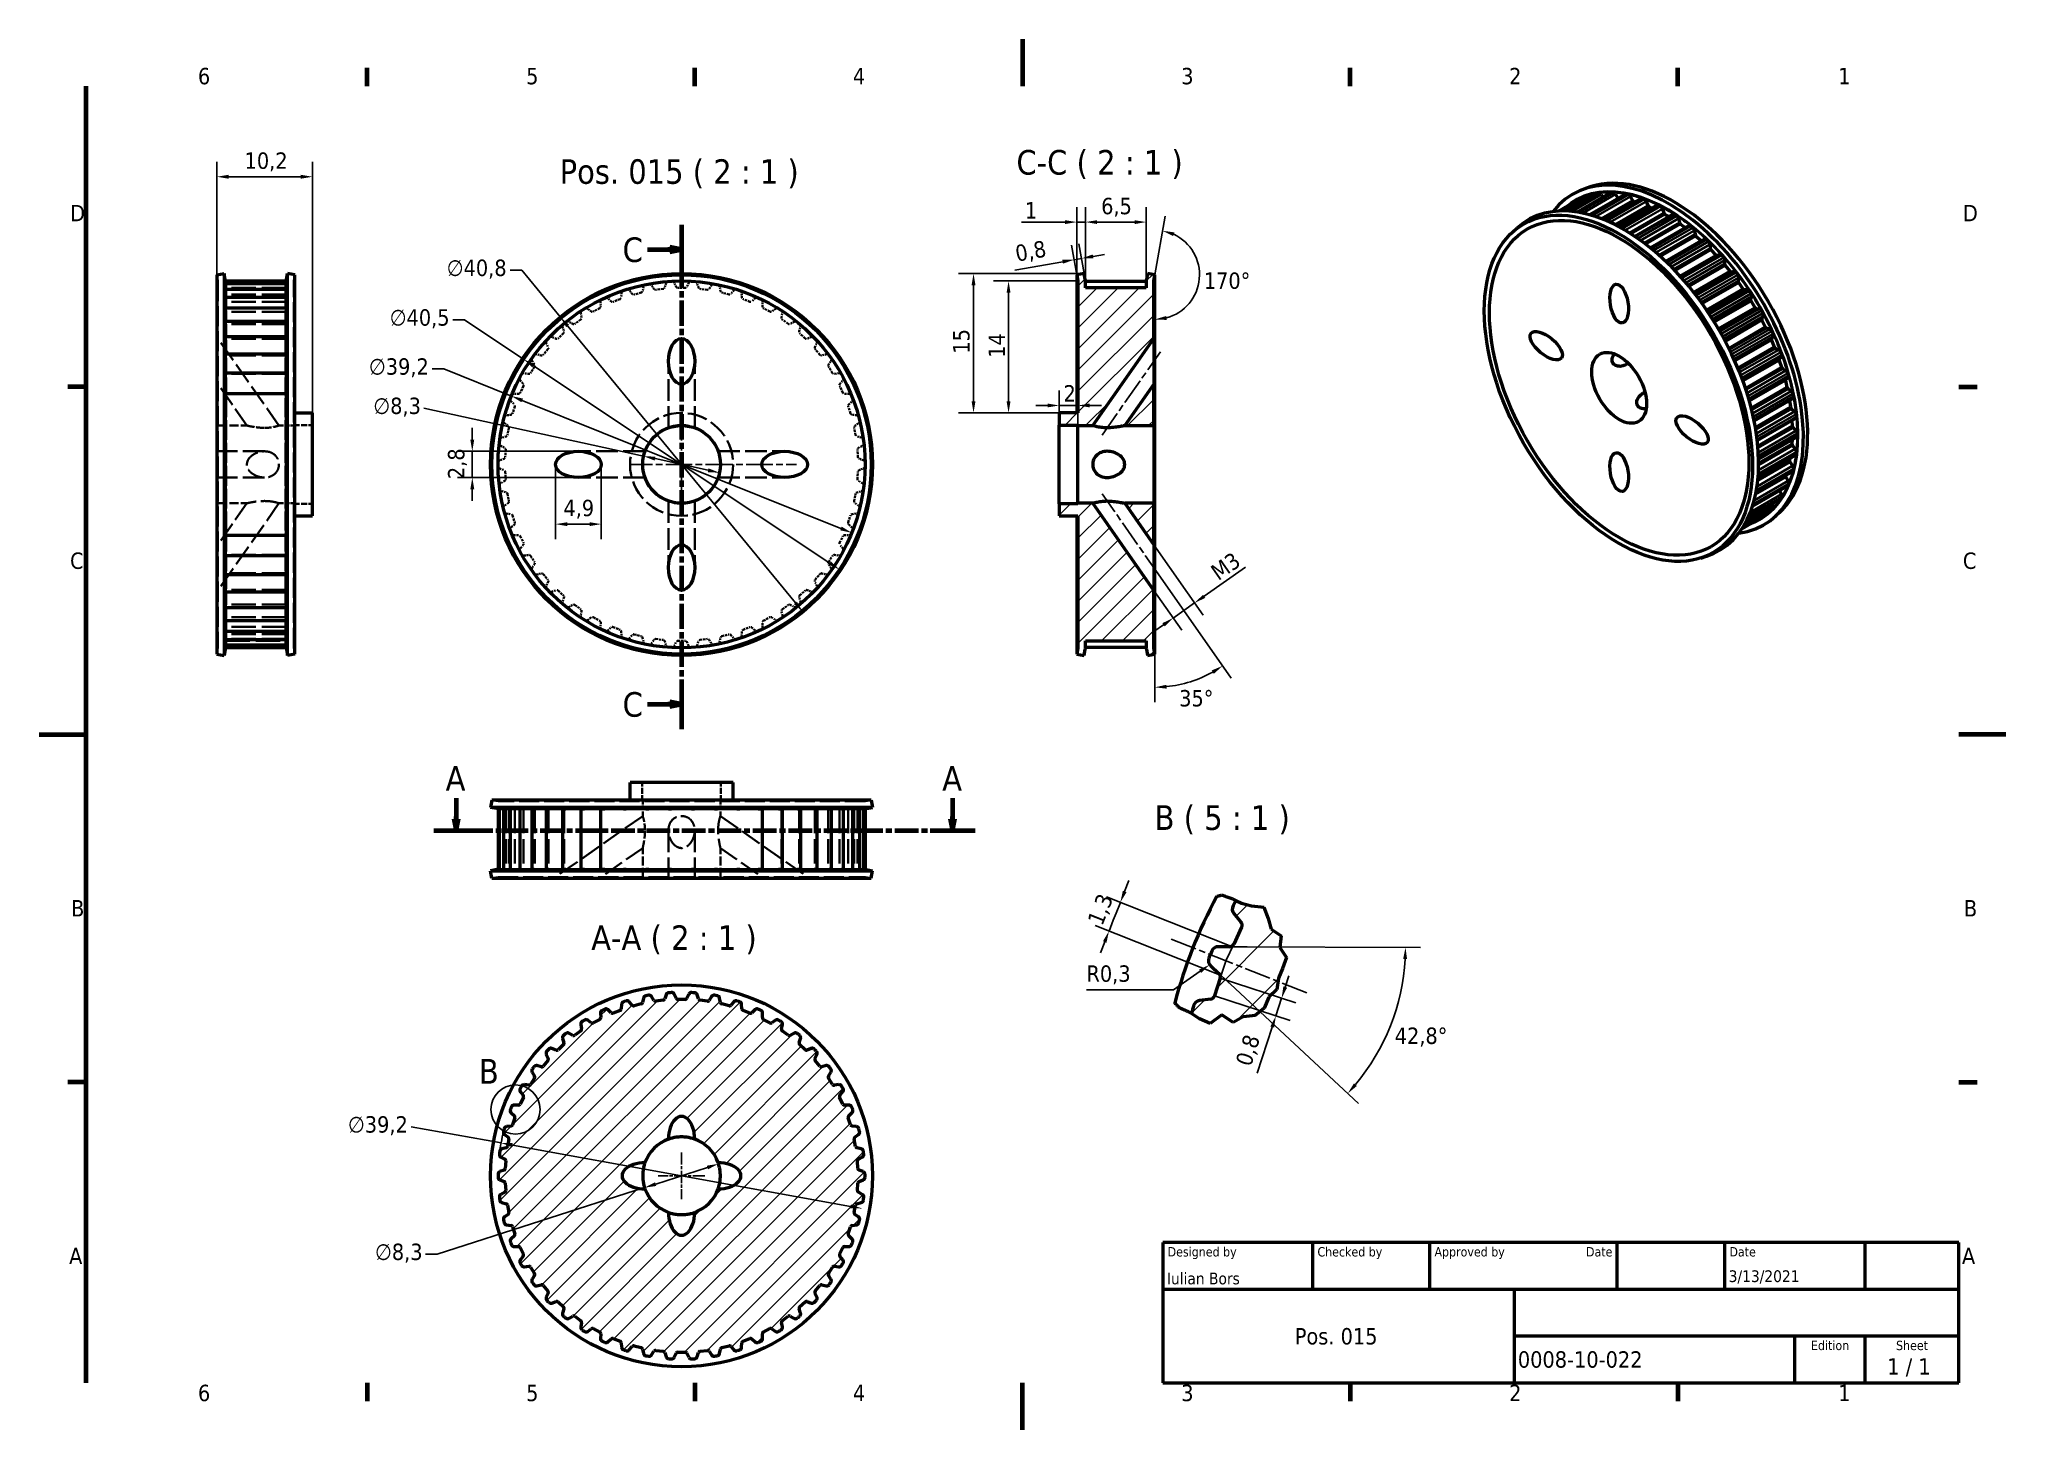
# Model space of a CAD drawing. Header units: millimetres. Extents: x 0 to 210, y 0 to 149.
import ezdxf
from ezdxf.enums import TextEntityAlignment as Align

# ---------------------------------------------------------------- set-up
doc = ezdxf.new("R2010")
doc.units = ezdxf.units.MM
doc.header["$LTSCALE"] = 0.5
doc.linetypes.add('CHAIN', pattern=[0.3543, 0.2362, -0.0295, 0.0591, -0.0295])
doc.linetypes.add('DASHED', pattern=[0.2068, 0.1655, -0.0413])
for name, color, linetype, lineweight in [('Border (ISO)', 7, 'Continuous', 70), ('Break Line (ISO)', 7, 'Continuous', 50), ('Center Mark (ISO)', 7, 'Continuous', 25), ('Centerline (ISO)', 7, 'Continuous', 25), ('Detail Boundary (ISO)', 7, 'Continuous', 25), ('Dimension (ISO)', 7, 'Continuous', 25), ('Hatch (ISO)', 7, 'Continuous', 18), ('Hidden (ISO)', 7, 'DASHED', 35), ('Section Line (ISO)', 7, 'CHAIN', 70), ('Symbol (ISO)', 7, 'Continuous', 25), ('Title (ISO)', 7, 'Continuous', 50), ('Visible (ISO)', 7, 'Continuous', 50), ('Visible Narrow (ISO)', 7, 'Continuous', 35)]:
    doc.layers.add(name, color=color, linetype=linetype, lineweight=lineweight)
doc.styles.add('Label Text (ISO)', font='tahoma.ttf')
doc.styles.add('Note Text (ISO)', font='tahoma.ttf')
doc.styles.add('Text Style39', font='tahoma.ttf')
doc.styles.add('Text Style41', font='tahoma.ttf')
doc.styles.add('Text Style45', font='tahoma.ttf')
doc.dimstyles.new('Default - Method 1b (ISO)', dxfattribs={"dimscale": 0.5, "dimtxt": 3.5, "dimasz": 2.5, "dimexe": 3.175, "dimexo": 0, "dimgap": 0.762, "dimtad": 1, "dimtoh": 1, "dimrnd": 1e-08, "dimtxsty": 'Note Text (ISO)', "dimcen": 0.09, "dimdle": 10, "dimclrd": 256, "dimclre": 256, "dimclrt": 256, "dimazin": 2, "dimtfac": 1, "dimtmove": 0, "dimatfit": 3, "dimfxl": 0, "dimtolj": 1, "dimlwd": -1, "dimlwe": -1, "dimarcsym": 0})
pattern_1 = [(45, (0, 0), (-1.122532, 1.122532), [])]

msp = doc.modelspace()

# ---------------------------------------------------------------- texts
at = {"layer": 'Symbol (ISO)', "attachment_point": 7}
for s, insert, char_height, style in [('C-C ( 2 : 1 )', (104.351, 133.579), 2.625, 'Label Text (ISO)'), ('Pos. 015 ( 2 : 1 )', (55.573, 132.595), 2.62, 'Text Style45'), ('B ( 5 : 1 )', (119.107, 63.586), 2.625, 'Label Text (ISO)'), ('A-A ( 2 : 1 )', (58.942, 50.763), 2.625, 'Label Text (ISO)')]:
    msp.add_mtext(s, dxfattribs=dict(at, insert=insert, char_height=char_height, style=style))

# ---------------------------------------------------------------- blocks, each defined once
blk = doc.blocks.new('Borders Default Border')
at = {"layer": 'Border (ISO)'}
for p, q in [((70, 287), (70, 290.9)), ((140, 287), (140, 290.9)), ((280, 287), (280, 290.9)), ((350, 287), (350, 290.9)), ((10, 222.75), (6.1, 222.75)), ((410, 222.75), (413.9, 222.75)), ((10, 74.25), (6.1, 74.25)), ((410, 74.25), (413.9, 74.25)), ((70, 10), (70, 6.1)), ((140, 10), (140, 6.1)), ((280, 10), (280, 6.1)), ((350, 10), (350, 6.1))]:
    blk.add_line(p, q, dxfattribs=at)
at = {"layer": 'Border (ISO)', "flags": 128}
for points in [[(210, 297), (210, 287)], [(10, 10), (10, 287)], [(0, 148.5), (10, 148.5)], [(420, 148.5), (410, 148.5)], [(210, 0), (210, 10)]]:
    blk.add_lwpolyline(points, dxfattribs=at)
at = {"layer": 'Border (ISO)', "char_height": 3.5, "attachment_point": 7, "style": 'Note Text (ISO)'}
for s, insert in [('6', (33.88, 287.33)), ('5', (103.98, 287.33)), ('4', (173.78, 287.4)), ('3', (243.91, 287.33)), ('2', (313.94, 287.4)), ('1', (384.21, 287.4)), ('D', (6.57, 258.13)), ('D', (410.87, 258.13)), ('C', (6.56, 183.81)), ('C', (410.86, 183.81)), ('B', (6.78, 109.63)), ('B', (411.08, 109.63)), ('A', (6.36, 35.38)), ('A', (410.66, 35.38)), ('6', (33.88, 6.03)), ('5', (103.98, 6.03)), ('4', (173.78, 6.1)), ('3', (243.91, 6.03)), ('2', (313.94, 6.1)), ('1', (384.21, 6.1))]:
    blk.add_mtext(s, dxfattribs=dict(at, insert=insert))
blk = doc.blocks.new('*D5')
at = {"layer": 'Defpoints', "color": 0}
for p in [(55.63, 118.85), (81.54, 87.35)]:
    blk.add_point(p, dxfattribs=at)
at = {"layer": 'Dimension (ISO)'}
for p, q in [((51.52, 123.84), (50.27, 123.84)), ((55.63, 118.85), (51.52, 123.84)), ((80.75, 88.31), (56.43, 117.88))]:
    blk.add_line(p, q, dxfattribs=at)
for points in [[(56.59, 118.01), (56.27, 117.75), (55.63, 118.85)], [(80.91, 88.44), (80.59, 88.18), (81.54, 87.35)]]:
    blk.add_solid(points, dxfattribs=at)
at = {"layer": 'Dimension (ISO)', "insert": (43.51, 124.97), "char_height": 1.75, "attachment_point": 1, "style": 'Note Text (ISO)'}
blk.add_mtext('\\A1;∅40,8', dxfattribs=at)
blk = doc.blocks.new('*D6')
at = {"layer": 'Defpoints', "color": 0}
for p in [(29.17, 133.82), (18.96, 123.35), (29.17, 108.6)]:
    blk.add_point(p, dxfattribs=at)
at = {"layer": 'Dimension (ISO)'}
for p, q in [((18.96, 123.35), (18.96, 135.41)), ((29.17, 108.6), (29.17, 135.41)), ((20.21, 133.82), (27.92, 133.82))]:
    blk.add_line(p, q, dxfattribs=at)
for points in [[(20.21, 134.03), (20.21, 133.61), (18.96, 133.82)], [(27.92, 134.03), (27.92, 133.61), (29.17, 133.82)]]:
    blk.add_solid(points, dxfattribs=at)
at = {"layer": 'Dimension (ISO)', "insert": (21.92, 136.42), "char_height": 1.75, "attachment_point": 1, "style": 'Note Text (ISO)'}
blk.add_mtext('\\A1;10,2', dxfattribs=at)
blk = doc.blocks.new('2dTransSection0')
at = {"layer": 'Section Line (ISO)', "linetype": 'CHAIN', "ltscale": 45.691101}
blk.add_line((137.18, 257.38), (137.18, 149.67), dxfattribs=at)
at = {"layer": 'Section Line (ISO)', "linetype": 'Continuous', "lineweight": 140}
for p, q in [((137.18, 257.38), (137.18, 246.8)), ((137.18, 160.25), (137.18, 149.67))]:
    blk.add_line(p, q, dxfattribs=at)
at = {"layer": 'Section Line (ISO)', "linetype": 'Continuous'}
for p, q in [((129.9, 252.09), (134.68, 252.09)), ((137.18, 252.09), (134.68, 252.59)), ((134.68, 252.59), (134.68, 251.59)), ((134.68, 252.09), (137.18, 252.09)), ((134.68, 251.59), (137.18, 252.09)), ((137.18, 154.96), (134.68, 155.46)), ((134.68, 155.46), (134.68, 154.46)), ((129.9, 154.96), (134.68, 154.96)), ((134.68, 154.96), (137.18, 154.96)), ((134.68, 154.46), (137.18, 154.96))]:
    blk.add_line(p, q, dxfattribs=at)
at = {"layer": 'Section Line (ISO)', "linetype": 'Continuous', "flags": 128}
for points in [[(134.68, 251.59), (137.18, 252.09)], [(134.68, 154.46), (137.18, 154.96)]]:
    blk.add_lwpolyline(points, dxfattribs=at)
at = {"layer": 'Section Line (ISO)'}
for points in [[(134.68, 251.59), (137.18, 252.09), (134.68, 252.59), (134.68, 251.59)], [(134.68, 154.46), (137.18, 154.96), (134.68, 155.46), (134.68, 154.46)]]:
    blk.add_solid(points, dxfattribs=at)
at = {"layer": 'Section Line (ISO)', "char_height": 5.25, "attachment_point": 7, "style": 'Label Text (ISO)'}
for insert in [(124.57, 249.33), (124.57, 152.2)]:
    blk.add_mtext('C', dxfattribs=dict(at, insert=insert))
blk = doc.blocks.new('2dTransSection1')
at = {"layer": 'Section Line (ISO)', "linetype": 'Continuous'}
for p, q in [((89.01, 134.92), (89.01, 130.51)), ((195.08, 134.92), (195.08, 130.51)), ((88.51, 130.51), (89.01, 128.01)), ((89.51, 130.51), (88.51, 130.51)), ((89.01, 130.51), (89.01, 128.01)), ((89.01, 128.01), (89.51, 130.51)), ((194.58, 130.51), (195.08, 128.01)), ((195.58, 130.51), (194.58, 130.51)), ((195.08, 130.51), (195.08, 128.01)), ((195.08, 128.01), (195.58, 130.51))]:
    blk.add_line(p, q, dxfattribs=at)
at = {"layer": 'Section Line (ISO)', "linetype": 'CHAIN', "ltscale": 42.770004}
blk.add_line((84.23, 128.01), (199.86, 128.01), dxfattribs=at)
at = {"layer": 'Section Line (ISO)', "linetype": 'Continuous', "lineweight": 140}
for p, q in [((84.23, 128.01), (93.78, 128.01)), ((190.31, 128.01), (199.86, 128.01))]:
    blk.add_line(p, q, dxfattribs=at)
at = {"layer": 'Section Line (ISO)', "linetype": 'Continuous', "flags": 128}
for points in [[(88.51, 130.51), (89.01, 128.01)], [(194.58, 130.51), (195.08, 128.01)]]:
    blk.add_lwpolyline(points, dxfattribs=at)
at = {"layer": 'Section Line (ISO)'}
for points in [[(88.51, 130.51), (89.01, 128.01), (89.51, 130.51), (88.51, 130.51)], [(194.58, 130.51), (195.08, 128.01), (195.58, 130.51), (194.58, 130.51)]]:
    blk.add_solid(points, dxfattribs=at)
at = {"layer": 'Section Line (ISO)', "char_height": 5.25, "attachment_point": 7, "style": 'Label Text (ISO)'}
for insert in [(86.78, 136.51), (192.85, 136.51)]:
    blk.add_mtext('A', dxfattribs=dict(at, insert=insert))
blk = doc.blocks.new('2dDetail0')
at = {"layer": 'Detail Boundary (ISO)'}
blk.add_circle((101.71, 68.4), 5.25, dxfattribs=at)
at = {"layer": 'Detail Boundary (ISO)', "insert": (93.88, 73.92), "char_height": 5.25, "attachment_point": 7, "style": 'Label Text (ISO)'}
blk.add_mtext('B', dxfattribs=at)
blk = doc.blocks.new('*D10')
at = {"layer": 'Defpoints', "color": 0}
for p in [(51.73, 114.32), (85.45, 91.87)]:
    blk.add_point(p, dxfattribs=at)
at = {"layer": 'Dimension (ISO)'}
for p, q in [((45.4, 118.54), (44.15, 118.54)), ((51.73, 114.32), (45.4, 118.54)), ((84.41, 92.56), (52.77, 113.63))]:
    blk.add_line(p, q, dxfattribs=at)
for points in [[(52.89, 113.81), (52.65, 113.46), (51.73, 114.32)], [(84.52, 92.74), (84.29, 92.39), (85.45, 91.87)]]:
    blk.add_solid(points, dxfattribs=at)
at = {"layer": 'Dimension (ISO)', "insert": (37.42, 119.67), "char_height": 1.75, "attachment_point": 1, "style": 'Note Text (ISO)'}
blk.add_mtext('\\A1;∅40,5', dxfattribs=at)
blk = doc.blocks.new('*D11')
at = {"layer": 'Defpoints', "color": 0}
for p in [(50.41, 110.4), (86.77, 95.79)]:
    blk.add_point(p, dxfattribs=at)
at = {"layer": 'Dimension (ISO)'}
for p, q in [((43.19, 113.3), (41.94, 113.3)), ((50.41, 110.4), (43.19, 113.3)), ((85.61, 96.26), (51.57, 109.94))]:
    blk.add_line(p, q, dxfattribs=at)
for points in [[(51.65, 110.13), (51.49, 109.74), (50.41, 110.4)], [(85.69, 96.45), (85.53, 96.06), (86.77, 95.79)]]:
    blk.add_solid(points, dxfattribs=at)
at = {"layer": 'Dimension (ISO)', "insert": (35.2, 114.43), "char_height": 1.75, "attachment_point": 1, "style": 'Note Text (ISO)'}
blk.add_mtext('\\A1;∅39,2', dxfattribs=at)
blk = doc.blocks.new('*D12')
at = {"layer": 'Defpoints', "color": 0}
for p in [(64.53, 103.98), (72.64, 102.21)]:
    blk.add_point(p, dxfattribs=at)
at = {"layer": 'Dimension (ISO)'}
for p, q in [((64.53, 103.98), (41.07, 109.11)), ((71.42, 102.48), (65.76, 103.72))]:
    blk.add_line(p, q, dxfattribs=at)
for points in [[(65.8, 103.92), (65.71, 103.51), (64.53, 103.98)], [(71.47, 102.68), (71.38, 102.27), (72.64, 102.21)]]:
    blk.add_solid(points, dxfattribs=at)
at = {"layer": 'Dimension (ISO)', "insert": (35.67, 110.23), "char_height": 1.75, "attachment_point": 1, "style": 'Note Text (ISO)'}
blk.add_mtext('\\A1;∅8,3', dxfattribs=at)
blk = doc.blocks.new('*D13')
at = {"layer": 'Defpoints', "color": 0}
for p in [(119.13, 91.92), (119.13, 91.91), (119.73, 91.06), (121.69, 79.55)]:
    blk.add_point(p, dxfattribs=at)
at = {"layer": 'Dimension (ISO)'}
for p, q in [((119.13, 91.91), (119.13, 77.71)), ((119.73, 91.06), (127.28, 80.28))]:
    blk.add_line(p, q, dxfattribs=at)
blk.add_arc((119.13, 91.92), 12.62, 275.6766, 299.3234, dxfattribs=at)
for points in [[(125.2, 81.09), (125.43, 80.73), (126.37, 81.58)], [(120.39, 79.15), (120.37, 79.56), (119.13, 79.29)]]:
    blk.add_solid(points, dxfattribs=at)
at = {"layer": 'Dimension (ISO)', "insert": (121.73, 79), "char_height": 1.75, "attachment_point": 1, "style": 'Note Text (ISO)'}
blk.add_mtext('\\A1;35°', dxfattribs=at)
blk = doc.blocks.new('*D14')
at = {"layer": 'Defpoints', "color": 0}
for p in [(119.02, 94.52), (119.02, 89.64), (123.38, 88.3)]:
    blk.add_point(p, dxfattribs=at)
at = {"layer": 'Dimension (ISO)'}
for p, q in [((119.02, 94.52), (124.29, 87)), ((124.4, 89.01), (128.82, 92.11)), ((119.02, 89.64), (122, 85.39)), ((121.08, 86.69), (123.38, 88.3)), ((120.06, 85.97), (119.04, 85.26))]:
    blk.add_line(p, q, dxfattribs=at)
for points in [[(124.28, 89.18), (124.52, 88.84), (123.38, 88.3)], [(119.94, 86.14), (120.18, 85.8), (121.08, 86.69)]]:
    blk.add_solid(points, dxfattribs=at)
at = {"layer": 'Dimension (ISO)', "insert": (124.91, 92.06), "char_height": 1.75, "attachment_point": 1, "rotation": 35, "style": 'Note Text (ISO)'}
blk.add_mtext('\\A1;\\fTahoma|b0|i0;\\H1.7500;M3', dxfattribs=at)
blk = doc.blocks.new('*D15')
at = {"layer": 'Defpoints', "color": 0}
for p in [(110.92, 109.39), (108.92, 107.3), (110.92, 107.25)]:
    blk.add_point(p, dxfattribs=at)
at = {"layer": 'Dimension (ISO)'}
for p, q in [((107.67, 109.39), (106.42, 109.39)), ((108.92, 107.3), (108.92, 110.98)), ((108.92, 109.39), (110.92, 109.39)), ((110.92, 107.25), (110.92, 110.98)), ((112.17, 109.39), (113.42, 109.39))]:
    blk.add_line(p, q, dxfattribs=at)
for points in [[(107.67, 109.6), (107.67, 109.19), (108.92, 109.39)], [(112.17, 109.6), (112.17, 109.19), (110.92, 109.39)]]:
    blk.add_solid(points, dxfattribs=at)
at = {"layer": 'Dimension (ISO)', "insert": (109.38, 111.56), "char_height": 1.75, "attachment_point": 1, "style": 'Note Text (ISO)'}
blk.add_mtext('\\A1;2', dxfattribs=at)
blk = doc.blocks.new('*D16')
at = {"layer": 'Defpoints', "color": 0}
for p in [(110.8, 128.98), (110.8, 123.35), (111.72, 122.69)]:
    blk.add_point(p, dxfattribs=at)
at = {"layer": 'Dimension (ISO)'}
for p, q in [((110.8, 123.35), (110.8, 130.56)), ((111.72, 122.69), (111.72, 130.56)), ((109.55, 128.98), (104.88, 128.98)), ((111.72, 128.98), (110.8, 128.98)), ((112.97, 128.98), (114.22, 128.98))]:
    blk.add_line(p, q, dxfattribs=at)
for points in [[(109.55, 129.18), (109.55, 128.77), (110.8, 128.98)], [(112.97, 129.18), (112.97, 128.77), (111.72, 128.98)]]:
    blk.add_solid(points, dxfattribs=at)
at = {"layer": 'Dimension (ISO)', "insert": (105.26, 131.11), "char_height": 1.75, "attachment_point": 1, "style": 'Note Text (ISO)'}
blk.add_mtext('\\A1;1', dxfattribs=at)
blk = doc.blocks.new('*D17')
at = {"layer": 'Defpoints', "color": 0}
for p in [(122.9, 51.6), (127.1, 51.58), (125.1, 49.55), (143.07, 40.54)]:
    blk.add_point(p, dxfattribs=at)
at = {"layer": 'Dimension (ISO)'}
for p, q in [((127.1, 51.58), (147.49, 51.51)), ((125.1, 49.55), (140.89, 34.83))]:
    blk.add_line(p, q, dxfattribs=at)
blk.add_arc((122.9, 51.6), 23, 320.1143, 356.6857, dxfattribs=at)
for points in [[(145.66, 50.28), (146.07, 50.26), (145.9, 51.52)], [(140.71, 36.71), (140.4, 36.99), (139.73, 35.91)]]:
    blk.add_solid(points, dxfattribs=at)
at = {"layer": 'Dimension (ISO)', "insert": (144.75, 42.95), "char_height": 1.75, "attachment_point": 1, "style": 'Note Text (ISO)'}
blk.add_mtext('\\A1;42,8°', dxfattribs=at)
blk = doc.blocks.new('*D18')
at = {"layer": 'Defpoints', "color": 0}
for p in [(49.31, 30.62), (87.87, 23.62)]:
    blk.add_point(p, dxfattribs=at)
at = {"layer": 'Dimension (ISO)'}
for p, q in [((49.31, 30.62), (39.71, 32.36)), ((86.64, 23.85), (50.54, 30.39))]:
    blk.add_line(p, q, dxfattribs=at)
blk.add_arc((68.59, 27.12), 19.59, 165.0796, 172.3269, dxfattribs=at)
for points in [[(50.58, 30.6), (50.5, 30.19), (49.31, 30.62)], [(86.68, 24.05), (86.6, 23.64), (87.87, 23.62)]]:
    blk.add_solid(points, dxfattribs=at)
at = {"layer": 'Dimension (ISO)', "insert": (32.96, 33.48), "char_height": 1.75, "attachment_point": 1, "style": 'Note Text (ISO)'}
blk.add_mtext('\\A1;∅39,2', dxfattribs=at)
blk = doc.blocks.new('*D19')
at = {"layer": 'Defpoints', "color": 0}
for p in [(125.49, 46.32), (126.11, 48.22), (132.06, 44.19)]:
    blk.add_point(p, dxfattribs=at)
at = {"layer": 'Dimension (ISO)'}
for p, q in [((133.06, 47.27), (133.44, 48.46)), ((125.49, 46.32), (133.57, 43.7)), ((126.11, 48.22), (134.18, 45.59)), ((132.67, 46.08), (132.06, 44.19)), ((131.67, 43), (130.07, 38.07))]:
    blk.add_line(p, q, dxfattribs=at)
for points in [[(132.86, 47.34), (133.26, 47.21), (132.67, 46.08)], [(131.47, 43.07), (131.87, 42.94), (132.06, 44.19)]]:
    blk.add_solid(points, dxfattribs=at)
at = {"layer": 'Dimension (ISO)', "insert": (127.71, 39.24), "char_height": 1.75, "attachment_point": 1, "rotation": 72, "style": 'Note Text (ISO)'}
blk.add_mtext('\\A1;0,8', dxfattribs=at)
blk = doc.blocks.new('*D20')
at = {"layer": 'Defpoints', "color": 0}
for p in [(114.24, 53.26), (127.42, 51.58), (126.21, 48.52)]:
    blk.add_point(p, dxfattribs=at)
at = {"layer": 'Dimension (ISO)'}
for p, q in [((127.42, 51.58), (113.98, 56.91)), ((115.91, 57.48), (116.37, 58.65)), ((114.99, 55.16), (114.7, 54.42)), ((115.45, 56.32), (114.99, 55.16)), ((126.21, 48.52), (112.77, 53.84)), ((114.24, 53.26), (114.7, 54.42)), ((113.78, 52.09), (113.32, 50.93))]:
    blk.add_line(p, q, dxfattribs=at)
for points in [[(115.72, 57.56), (116.11, 57.41), (115.45, 56.32)], [(113.59, 52.17), (113.97, 52.02), (114.24, 53.26)]]:
    blk.add_solid(points, dxfattribs=at)
at = {"layer": 'Dimension (ISO)', "insert": (111.88, 54.37), "char_height": 1.75, "attachment_point": 1, "rotation": 68.4, "style": 'Note Text (ISO)'}
blk.add_mtext('\\A1;1,3', dxfattribs=at)
blk = doc.blocks.new('*D21')
at = {"layer": 'Defpoints', "color": 0}
for p in [(125, 49.67), (125.61, 50.1)]:
    blk.add_point(p, dxfattribs=at)
at = {"layer": 'Dimension (ISO)'}
for p, q in [((121.11, 46.99), (123.97, 48.96)), ((111.83, 46.99), (121.11, 46.99))]:
    blk.add_line(p, q, dxfattribs=at)
blk.add_solid([(123.85, 49.13), (124.09, 48.79), (125, 49.67)], dxfattribs=at)
at = {"layer": 'Dimension (ISO)', "insert": (111.83, 49.59), "char_height": 1.75, "attachment_point": 1, "style": 'Note Text (ISO)'}
blk.add_mtext('\\A1;R0,3', dxfattribs=at)
blk = doc.blocks.new('*D22')
at = {"layer": 'Defpoints', "color": 0}
for p in [(55.13, 103.1), (60.02, 103.1), (60.02, 96.72)]:
    blk.add_point(p, dxfattribs=at)
at = {"layer": 'Dimension (ISO)'}
for p, q in [((55.13, 103.1), (55.13, 95.13)), ((60.02, 103.1), (60.02, 95.13)), ((56.38, 96.72), (58.77, 96.72))]:
    blk.add_line(p, q, dxfattribs=at)
for points in [[(56.38, 96.92), (56.38, 96.51), (55.13, 96.72)], [(58.77, 96.92), (58.77, 96.51), (60.02, 96.72)]]:
    blk.add_solid(points, dxfattribs=at)
at = {"layer": 'Dimension (ISO)', "insert": (55.97, 99.32), "char_height": 1.75, "attachment_point": 1, "style": 'Note Text (ISO)'}
blk.add_mtext('\\A1;4,9', dxfattribs=at)
blk = doc.blocks.new('*D23')
at = {"layer": 'Defpoints', "color": 0}
for p in [(57.57, 104.5), (46.24, 101.7), (57.57, 101.7)]:
    blk.add_point(p, dxfattribs=at)
at = {"layer": 'Dimension (ISO)'}
for p, q in [((46.24, 105.75), (46.24, 107)), ((57.57, 104.5), (44.65, 104.5)), ((46.24, 104.5), (46.24, 101.7)), ((57.57, 101.7), (44.65, 101.7)), ((46.24, 100.45), (46.24, 99.2))]:
    blk.add_line(p, q, dxfattribs=at)
for points in [[(46.03, 105.75), (46.45, 105.75), (46.24, 104.5)], [(46.03, 100.45), (46.45, 100.45), (46.24, 101.7)]]:
    blk.add_solid(points, dxfattribs=at)
at = {"layer": 'Dimension (ISO)', "insert": (43.64, 101.53), "char_height": 1.75, "attachment_point": 1, "rotation": 90, "style": 'Note Text (ISO)'}
blk.add_mtext('\\A1;2,8', dxfattribs=at)
blk = doc.blocks.new('*D24')
at = {"layer": 'Defpoints', "color": 0}
for p in [(72.54, 28.39), (64.64, 25.85)]:
    blk.add_point(p, dxfattribs=at)
at = {"layer": 'Dimension (ISO)'}
for p, q in [((71.35, 28.01), (65.83, 26.23)), ((64.64, 25.85), (42.5, 18.75)), ((42.5, 18.75), (41.25, 18.75))]:
    blk.add_line(p, q, dxfattribs=at)
blk.add_arc((68.59, 27.12), 4.15, 175.8812, 199.7155, dxfattribs=at)
for points in [[(71.29, 28.2), (71.41, 27.81), (72.54, 28.39)], [(65.76, 26.43), (65.89, 26.03), (64.64, 25.85)]]:
    blk.add_solid(points, dxfattribs=at)
at = {"layer": 'Dimension (ISO)', "insert": (35.85, 19.87), "char_height": 1.75, "attachment_point": 1, "style": 'Note Text (ISO)'}
blk.add_mtext('\\A1;∅8,3', dxfattribs=at)
blk = doc.blocks.new('*D25')
at = {"layer": 'Defpoints', "color": 0}
for p in [(110.52, 124.96), (110.8, 123.35), (111.59, 123.49)]:
    blk.add_point(p, dxfattribs=at)
at = {"layer": 'Dimension (ISO)'}
for p, q in [((110.8, 123.35), (110.24, 126.52)), ((111.59, 123.49), (111.03, 126.66)), ((109.29, 124.74), (104.18, 123.84)), ((111.31, 125.1), (110.52, 124.96)), ((112.54, 125.32), (113.77, 125.53))]:
    blk.add_line(p, q, dxfattribs=at)
for points in [[(109.25, 124.95), (109.32, 124.54), (110.52, 124.96)], [(112.5, 125.52), (112.57, 125.11), (111.31, 125.1)]]:
    blk.add_solid(points, dxfattribs=at)
at = {"layer": 'Dimension (ISO)', "insert": (104.1, 126.47), "char_height": 1.75, "attachment_point": 1, "rotation": 10, "style": 'Note Text (ISO)'}
blk.add_mtext('\\A1;0,8', dxfattribs=at)
blk = doc.blocks.new('*D26')
at = {"layer": 'Defpoints', "color": 0}
for p in [(110.92, 122.69), (103.51, 108.6), (108.92, 108.6)]:
    blk.add_point(p, dxfattribs=at)
at = {"layer": 'Dimension (ISO)'}
for p, q in [((110.92, 122.69), (101.92, 122.69)), ((103.51, 121.44), (103.51, 109.85)), ((108.92, 108.6), (101.92, 108.6))]:
    blk.add_line(p, q, dxfattribs=at)
for points in [[(103.3, 121.44), (103.72, 121.44), (103.51, 122.69)], [(103.3, 109.85), (103.72, 109.85), (103.51, 108.6)]]:
    blk.add_solid(points, dxfattribs=at)
at = {"layer": 'Dimension (ISO)', "insert": (101.37, 114.49), "char_height": 1.75, "attachment_point": 1, "rotation": 90, "style": 'Note Text (ISO)'}
blk.add_mtext('\\A1;14', dxfattribs=at)
blk = doc.blocks.new('*D27')
at = {"layer": 'Defpoints', "color": 0}
for p in [(111.59, 123.49), (99.77, 108.6), (108.92, 108.6)]:
    blk.add_point(p, dxfattribs=at)
at = {"layer": 'Dimension (ISO)'}
for p, q in [((111.59, 123.49), (98.18, 123.49)), ((99.77, 122.24), (99.77, 109.85)), ((108.92, 108.6), (98.18, 108.6))]:
    blk.add_line(p, q, dxfattribs=at)
for points in [[(99.56, 122.24), (99.98, 122.24), (99.77, 123.49)], [(99.56, 109.85), (99.98, 109.85), (99.77, 108.6)]]:
    blk.add_solid(points, dxfattribs=at)
at = {"layer": 'Dimension (ISO)', "insert": (97.59, 114.93), "char_height": 1.75, "attachment_point": 1, "rotation": 90, "style": 'Note Text (ISO)'}
blk.add_mtext('\\A1;15', dxfattribs=at)
blk = doc.blocks.new('*D28')
at = {"layer": 'Defpoints', "color": 0}
for p in [(119.13, 123.35), (119.13, 123.35), (119.14, 123.36), (123.12, 120.73)]:
    blk.add_point(p, dxfattribs=at)
at = {"layer": 'Dimension (ISO)'}
blk.add_line((119.14, 123.36), (120.24, 129.62), dxfattribs=at)
blk.add_arc((119.13, 123.35), 4.77, 285.0432, 64.9568, dxfattribs=at)
for points in [[(121.09, 127.48), (121.22, 127.88), (119.96, 128.05)], [(120.4, 118.53), (120.35, 118.95), (119.13, 118.58)]]:
    blk.add_solid(points, dxfattribs=at)
at = {"layer": 'Dimension (ISO)', "insert": (124.36, 123.6), "char_height": 1.75, "attachment_point": 1, "style": 'Note Text (ISO)'}
blk.add_mtext('\\A1;170°', dxfattribs=at)
blk = doc.blocks.new('*D29')
at = {"layer": 'Defpoints', "color": 0}
for p in [(118.22, 128.98), (111.72, 122.66), (118.22, 122.66)]:
    blk.add_point(p, dxfattribs=at)
at = {"layer": 'Dimension (ISO)'}
for p, q in [((111.72, 122.66), (111.72, 130.56)), ((118.22, 122.66), (118.22, 130.56)), ((112.97, 128.98), (116.97, 128.98))]:
    blk.add_line(p, q, dxfattribs=at)
for points in [[(112.97, 129.18), (112.97, 128.77), (111.72, 128.98)], [(116.97, 129.18), (116.97, 128.77), (118.22, 128.98)]]:
    blk.add_solid(points, dxfattribs=at)
at = {"layer": 'Dimension (ISO)', "insert": (113.4, 131.57), "char_height": 1.75, "attachment_point": 1, "style": 'Note Text (ISO)'}
blk.add_mtext('\\A1;6,5', dxfattribs=at)
blk = doc.blocks.new('Title Blocks I.A.B')
at = {"layer": 'Title (ISO)'}
for p, q in [((270.07, 130), (100.07, 130)), ((100.07, 130), (100.07, 100)), ((132.07, 120), (132.07, 130)), ((157.07, 120), (157.07, 130)), ((197.07, 120), (197.07, 130)), ((220.07, 120), (220.07, 130)), ((250.07, 120), (250.07, 130)), ((270.07, 100), (270.07, 130)), ((100.07, 120), (270.07, 120)), ((175.07, 120), (175.07, 100)), ((270.07, 110), (175.07, 110)), ((235.07, 100), (235.07, 110)), ((250.07, 100), (250.07, 110)), ((100.07, 100), (270.07, 100))]:
    blk.add_line(p, q, dxfattribs=at)
at = {"layer": 'Title (ISO)', "style": 'Text Style41'}
for s, p in [('Designed by', (101.07, 129)), ('Checked by', (133.07, 129)), ('Approved by', (158.07, 129)), ('Date', (221.07, 129))]:
    blk.add_text(s, height=2, dxfattribs=at).set_placement(p, align=Align.TOP_LEFT)
blk.add_text('Date', height=2, dxfattribs=at).set_placement((196.07, 129), align=Align.TOP_RIGHT)
for s, p in [('Edition', (242.57, 109)), ('Sheet', (260.07, 109))]:
    blk.add_text(s, height=2, dxfattribs=at).set_placement(p, align=Align.TOP_CENTER)
at = {"layer": 'Title (ISO)', "style": 'Note Text (ISO)'}
blk.add_text('1 / 1 ', height=3.5, dxfattribs=at).set_placement((260.07, 103.5), align=Align.MIDDLE_CENTER)
at = {"layer": 'Title (ISO)'}
for tag, p, height, style in [('AUTHOR_001', (100.92, 121.05), 2.5, 'Text Style39'), ('CREATION_DATE_001', (220.91, 121.54), 2.5, 'Text Style39'), ('COMPANY_001', (128.23, 108.21), 3.5, 'Note Text (ISO)'), ('PART_NUMBER_001', (175.88, 103.25), 3.5, 'Note Text (ISO)')]:
    blk.add_attdef(tag, p, '', height=height, dxfattribs=dict(at, style=style))
at = {"layer": 'Title (ISO)', "style": 'Text Style39'}
for tag, p in [('CHECKED_BY', (133.07, 121)), ('ENG_APPROVED_BY', (158.07, 121))]:
    blk.add_attdef(tag, text='', height=2.5, dxfattribs=at).set_placement(p, align=Align.BOTTOM_LEFT)
blk.add_attdef('ENG_APPROVAL_DATE', text='', height=2.5, dxfattribs=at).set_placement((196.07, 121), align=Align.BOTTOM_RIGHT)
at = {"layer": 'Title (ISO)', "style": 'Note Text (ISO)'}
for tag, p in [('TITLE', (222.57, 115)), ('REVISION_NUMBER', (242.57, 103.5))]:
    blk.add_attdef(tag, text='', height=3.5, dxfattribs=at).set_placement(p, align=Align.MIDDLE_CENTER)

# ---------------------------------------------------------------- dimensions: what is measured, and where the dimension line sits
at = {"layer": 'Dimension (ISO)'}
for base, p1, p2, override, picture, middle in [((29.173, 133.82), (18.957, 123.352), (29.173, 108.597), {"dimgap": 0.762, "dimtoh": 0, "dimdec": 1, "dimtol": 0, "dimlim": 0, "dimtp": 0, "dimtm": 0, "dimtdec": 2, "dimtofl": 0, "dimatfit": 1}, '*D6', (24.065, 133.82)), ((110.801, 128.975), (111.718, 122.691), (110.801, 123.352), {"dimgap": 0.762, "dimtoh": 0, "dimdec": 0, "dimtol": 0, "dimlim": 0, "dimtp": 0, "dimtm": 0, "dimtdec": 2, "dimtofl": 1, "dimatfit": 1}, '*D16', (105.687, 128.975))]:
    dim = msp.add_linear_dim(base=base, p1=p1, p2=p2, dimstyle='Default - Method 1b (ISO)', override=override, dxfattribs=at)
    dim.commit()
    dim.dimension.update_dxf_attribs({"geometry": picture, "text_midpoint": middle, "dimtype": 160})
for base, p1, p2, angle, override, picture, middle in [((118.218, 128.975), (111.718, 122.662), (118.218, 122.662), 180, {"dimgap": 0.762, "dimtoh": 0, "dimdec": 2, "dimtol": 0, "dimlim": 0, "dimtp": 0, "dimtm": 0, "dimtdec": 2, "dimtofl": 0, "dimatfit": 1}, '*D29', (114.968, 128.975)), ((110.518, 124.959), (111.589, 123.491), (110.801, 123.352), 10, {"dimgap": 0.762, "dimtoh": 0, "dimdec": 2, "dimtol": 0, "dimlim": 0, "dimtp": 0, "dimtm": 0, "dimtdec": 2, "dimtofl": 1, "dimatfit": 1}, '*D25', (106.119, 124.183)), ((99.767, 108.597), (111.589, 123.491), (108.918, 108.597), 90, {"dimgap": 0.762, "dimtoh": 0, "dimdec": 0, "dimtol": 0, "dimlim": 0, "dimtp": 0, "dimtm": 0, "dimtdec": 2, "dimtofl": 0, "dimatfit": 1}, '*D27', (99.767, 116.044)), ((103.509, 108.597), (110.918, 122.691), (108.918, 108.597), 90, {"dimgap": 0.762, "dimtoh": 0, "dimdec": 0, "dimtol": 0, "dimlim": 0, "dimtp": 0, "dimtm": 0, "dimtdec": 2, "dimtofl": 0, "dimatfit": 1}, '*D26', (103.509, 115.644)), ((110.918, 109.394), (108.918, 107.297), (110.918, 107.247), 180, {"dimgap": 0.762, "dimtoh": 0, "dimdec": 2, "dimtol": 0, "dimlim": 0, "dimtp": 0, "dimtm": 0, "dimtdec": 2, "dimtofl": 1, "dimatfit": 1}, '*D15', (109.918, 109.394)), ((46.242, 101.697), (57.574, 104.497), (57.574, 101.697), 90, {"dimgap": 0.762, "dimtoh": 0, "dimdec": 2, "dimtol": 0, "dimlim": 0, "dimtp": 0, "dimtm": 0, "dimtdec": 2, "dimtofl": 1, "dimatfit": 1}, '*D23', (46.242, 103.097)), ((60.015, 96.715), (55.134, 103.097), (60.015, 103.097), 180, {"dimgap": 0.762, "dimtoh": 0, "dimdec": 1, "dimtol": 0, "dimlim": 0, "dimtp": 0, "dimtm": 0, "dimtdec": 2, "dimtofl": 0, "dimatfit": 1}, '*D22', (57.574, 96.715)), ((114.241, 53.256), (127.421, 51.583), (126.208, 48.518), 68.4, {"dimgap": 0.762, "dimtoh": 0, "dimdec": 1, "dimlfac": 0.4, "dimtol": 0, "dimlim": 0, "dimtp": 0, "dimtm": 0, "dimtdec": 2, "dimtofl": 0}, '*D20', (114.848, 54.789)), ((132.0567, 44.1927), (126.1092, 48.2154), (125.4948, 46.3248), 72, {"dimgap": 0.762, "dimtoh": 0, "dimdec": 2, "dimlfac": 0.4, "dimtol": 0, "dimlim": 0, "dimtp": 0, "dimtm": 0, "dimtdec": 2, "dimtofl": 1, "dimatfit": 1}, '*D19', (130.6763, 39.9443))]:
    dim = msp.add_linear_dim(base=base, p1=p1, p2=p2, angle=angle, dimstyle='Default - Method 1b (ISO)', override=override, dxfattribs=at)
    dim.commit()
    dim.dimension.update_dxf_attribs({"geometry": picture, "text_midpoint": middle, "dimtype": 160})
for base, center, p1, p2, override, picture, middle in [((123.123624, 120.728394), (119.134464, 123.352106), (119.134464, 123.347106), (119.135332, 123.35703), {"dimgap": 0.762, "dimtad": 2, "dimtih": 1, "dimse1": 1, "dimadec": 2, "dimtol": 0, "dimlim": 0, "dimtp": 0, "dimtm": 0, "dimtdec": 2}, '*D28', (123.890943, 122.935968)), ((121.6868, 79.5548), (119.1345, 91.9158), (119.1345, 91.9108), (119.7349, 91.0584), {"dimgap": 0.762, "dimtad": 2, "dimtih": 1, "dimadec": 2, "dimtol": 0, "dimlim": 0, "dimtp": 0, "dimtm": 0, "dimtdec": 2}, '*D13', (122.9299, 79.8783)), ((143.072, 40.542), (122.904, 51.599), (125.102, 49.549), (127.103, 51.584), {"dimgap": 0.762, "dimtad": 2, "dimtih": 1, "dimadec": 1, "dimtol": 0, "dimlim": 0, "dimtp": 0, "dimtm": 0, "dimtdec": 2}, '*D17', (144.289, 43.132))]:
    dim = msp.add_angular_dim_3p(base=base, center=center, p1=p1, p2=p2, dimstyle='Default - Method 1b (ISO)', override=override, dxfattribs=at)
    dim.commit()
    dim.dimension.update_dxf_attribs({"geometry": picture, "text_midpoint": middle, "dimtype": 165})
for p1, p2, override, picture, middle in [((81.544, 87.345), (55.634, 118.848), {"dimgap": 0.762, "dimtad": 0, "dimtih": 1, "dimdec": 1, "dimlfac": 1, "dimtol": 0, "dimlim": 0, "dimtp": 0, "dimtm": 0, "dimtdec": 2, "dimatfit": 2}, '*D5', (46.701, 123.844)), ((85.447, 91.869), (51.73, 114.325), {"dimgap": 0.762, "dimtad": 0, "dimtih": 1, "dimdec": 1, "dimlfac": 1, "dimtol": 0, "dimlim": 0, "dimtp": 0, "dimtm": 0, "dimtdec": 2, "dimatfit": 2}, '*D10', (40.593, 118.542)), ((86.77, 95.79), (50.408, 110.404), {"dimgap": 0.762, "dimtad": 0, "dimtih": 1, "dimdec": 1, "dimlfac": 1, "dimtol": 0, "dimlim": 0, "dimtp": 0, "dimtm": 0, "dimtdec": 2, "dimatfit": 2}, '*D11', (38.379, 113.303)), ((72.643, 102.211), (64.534, 103.982), {"dimgap": 0.762, "dimtad": 0, "dimtih": 1, "dimdec": 2, "dimlfac": 1, "dimtol": 0, "dimlim": 0, "dimtp": 0, "dimtm": 0, "dimtdec": 2, "dimatfit": 2}, '*D12', (38.182, 109.107)), ((87.869, 23.623), (49.309, 30.615), {"dimgap": 0.762, "dimtad": 0, "dimtih": 1, "dimdec": 1, "dimlfac": 1, "dimtol": 0, "dimlim": 0, "dimtp": 0, "dimtm": 0, "dimtdec": 2, "dimatfit": 2}, '*D18', (36.143, 32.356)), ((72.54, 28.388), (64.637, 25.851), {"dimgap": 0.762, "dimtad": 0, "dimtih": 1, "dimdec": 2, "dimlfac": 1, "dimtol": 0, "dimlim": 0, "dimtp": 0, "dimtm": 0, "dimtdec": 2, "dimatfit": 2}, '*D24', (38.362, 18.745))]:
    dim = msp.add_diameter_dim_2p(p1=p1, p2=p2, dimstyle='Default - Method 1b (ISO)', override=override, dxfattribs=at)
    dim.commit()
    dim.dimension.update_dxf_attribs({"geometry": picture, "text_midpoint": middle, "dimtype": 163})
dim = msp.add_linear_dim(base=(123.378, 88.296), p1=(119.018, 89.641), p2=(119.018, 94.523), angle=35, text='\\fTahoma|b0|i0;\\H1.7500;M<>', dimstyle='Default - Method 1b (ISO)', override={"dimgap": 0.762, "dimtoh": 0, "dimdec": 0, "dimtol": 0, "dimlim": 0, "dimtp": 0, "dimtm": 0, "dimtdec": 2, "dimtofl": 1, "dimatfit": 1}, dxfattribs=at)
dim.commit()
dim.dimension.update_dxf_attribs({"geometry": '*D14', "text_midpoint": (127.342, 91.071), "dimtype": 160})
dim = msp.add_radius_dim(center=(125.613, 50.098), mpoint=(124.996, 49.672), dimstyle='Default - Method 1b (ISO)', override={"dimgap": 0.762, "dimtih": 1, "dimdec": 2, "dimlfac": 0.4, "dimcen": 0, "dimtol": 0, "dimlim": 0, "dimtp": 0, "dimtm": 0, "dimtdec": 2, "dimtofl": 0}, dxfattribs=at)
dim.commit()
dim.dimension.update_dxf_attribs({"geometry": '*D21', "text_midpoint": (114.096, 46.988), "dimtype": 164})

# ---------------------------------------------------------------- hatches: boundary and pattern name
at = {"layer": 'Hatch (ISO)'}
h = msp.add_hatch(dxfattribs=at)
h.set_pattern_fill('ANSI31', color=256, scale=12.7, style=0)
h.set_pattern_definition(pattern_1)
h.paths.add_polyline_path([(115.921, 98.947), (119.018, 94.523), (119.018, 98.947)])
h.paths.add_polyline_path([(119.018, 111.67), (115.921, 107.247), (119.018, 107.247)])
edge = h.paths.add_edge_path()
edge.add_line((111.718, 121.941), (111.718, 122.691))
edge.add_ellipse((110.918, 122.691), major_axis=(0, 0.8), ratio=1, start_angle=270, end_angle=280)
edge.add_line((111.706, 122.83), (111.589, 123.491))
edge.add_line((111.589, 123.491), (110.801, 123.352))
edge.add_line((110.801, 123.352), (110.918, 122.691))
edge.add_line((110.918, 122.691), (110.918, 108.597))
edge.add_line((110.918, 108.597), (108.918, 108.597))
edge.add_line((108.918, 108.597), (108.918, 107.297))
edge.add_line((108.918, 107.297), (110.918, 107.297))
edge.add_line((110.918, 107.297), (110.918, 107.247))
edge.add_line((110.918, 107.247), (112.502, 107.247))
edge.add_line((112.502, 107.247), (119.018, 116.552))
edge.add_line((119.018, 116.552), (119.018, 122.691))
edge.add_line((119.018, 122.691), (119.134, 123.352))
edge.add_line((119.134, 123.352), (118.347, 123.491))
edge.add_line((118.347, 123.491), (118.23, 122.83))
edge.add_ellipse((119.018, 122.691), major_axis=(-0.139, -0.788), ratio=1, start_angle=270, end_angle=280)
edge.add_line((118.218, 122.691), (118.218, 121.941))
edge.add_line((118.218, 121.941), (111.718, 121.941))
edge = h.paths.add_edge_path()
edge.add_line((111.718, 83.502), (111.718, 84.252))
edge.add_line((111.718, 84.252), (118.218, 84.252))
edge.add_line((118.218, 84.252), (118.218, 83.502))
edge.add_ellipse((119.018, 83.502), major_axis=(0, -0.8), ratio=1, start_angle=270, end_angle=280)
edge.add_line((118.23, 83.363), (118.347, 82.702))
edge.add_line((118.347, 82.702), (119.134, 82.841))
edge.add_line((119.134, 82.841), (119.018, 83.502))
edge.add_line((119.018, 83.502), (119.018, 89.641))
edge.add_line((119.018, 89.641), (112.502, 98.947))
edge.add_line((112.502, 98.947), (110.918, 98.947))
edge.add_line((110.918, 98.947), (110.918, 98.897))
edge.add_line((110.918, 98.897), (108.918, 98.897))
edge.add_line((108.918, 98.897), (108.918, 97.597))
edge.add_line((108.918, 97.597), (110.918, 97.597))
edge.add_line((110.918, 97.597), (110.918, 83.502))
edge.add_line((110.918, 83.502), (110.801, 82.841))
edge.add_line((110.801, 82.841), (111.589, 82.702))
edge.add_line((111.589, 82.702), (111.706, 83.363))
edge.add_ellipse((110.918, 83.502), major_axis=(0.139, 0.788), ratio=1, start_angle=270, end_angle=280)
h = msp.add_hatch(dxfattribs=at)
h.set_pattern_fill('ANSI31', color=256, scale=31.75, style=0)
h.set_pattern_definition([(45, (0, 0), (-2.80633, 2.80633), [])])
edge = h.paths.add_edge_path()
edge.add_line((132.626, 52.733), (132.493, 51.517))
edge.add_line((132.493, 51.517), (133.19, 50.42))
edge.add_line((133.19, 50.42), (132.78, 49.273))
edge.add_line((132.78, 49.273), (132.343, 48.211))
edge.add_line((132.343, 48.211), (132.154, 47.025))
edge.add_line((132.154, 47.025), (131.308, 46.195))
edge.add_line((131.308, 46.195), (130.804, 45.019))
edge.add_line((130.804, 45.019), (129.845, 44.234))
edge.add_line((129.845, 44.234), (128.574, 44.097))
edge.add_line((128.574, 44.097), (127.492, 43.505))
edge.add_line((127.492, 43.505), (126.272, 44.31))
edge.add_line((126.272, 44.31), (125.029, 43.37))
edge.add_line((125.029, 43.37), (123.891, 43.878))
edge.add_line((123.891, 43.878), (123.05, 44.447))
edge.add_ellipse((123.789, 44.322), major_axis=(-0.181, -0.728), ratio=1, start_angle=270, end_angle=274.28585, ccw=False)
edge.add_ellipse((170.607, 32.712), major_axis=(-12.574, -47.345), ratio=1, start_angle=270, end_angle=270.94623, ccw=False)
edge.add_ellipse((123.987, 45.093), major_axis=(-0.744, -0.091), ratio=1, start_angle=270, end_angle=338.12689, ccw=False)
edge.add_line((123.896, 45.838), (125.08, 45.983))
edge.add_ellipse((125.019, 46.479), major_axis=(-0.155, -0.476), ratio=1, start_angle=25, end_angle=90)
edge.add_line((125.495, 46.325), (126.109, 48.215))
edge.add_ellipse((125.634, 48.37), major_axis=(0.366, -0.341), ratio=1, start_angle=25, end_angle=90)
edge.add_line((125.975, 48.736), (125.102, 49.549))
edge.add_ellipse((125.613, 50.098), major_axis=(-0.27, -0.7), ratio=1, start_angle=270, end_angle=338.12689, ccw=False)
edge.add_ellipse((170.607, 32.712), major_axis=(-18.408, -45.396), ratio=1, start_angle=270, end_angle=270.94623, ccw=False)
edge.add_ellipse((125.907, 50.839), major_axis=(-0.75, 0.003), ratio=1, start_angle=270, end_angle=338.12689, ccw=False)
edge.add_line((125.909, 51.589), (127.103, 51.584))
edge.add_ellipse((127.104, 52.084), major_axis=(-0.213, -0.452), ratio=1, start_angle=25, end_angle=90)
edge.add_line((127.557, 51.872), (128.403, 53.67))
edge.add_ellipse((127.951, 53.883), major_axis=(0.32, -0.384), ratio=1, start_angle=25, end_angle=90)
edge.add_line((128.335, 54.203), (127.571, 55.12))
edge.add_ellipse((128.147, 55.6), major_axis=(-0.356, -0.66), ratio=1, start_angle=270, end_angle=338.12689, ccw=False)
edge.add_ellipse((170.607, 32.712), major_axis=(-23.811, -42.81), ratio=1, start_angle=270, end_angle=270.75589, ccw=False)
edge.add_line((127.797, 56.523), (128.388, 56.233))
edge.add_line((128.388, 56.233), (129.457, 55.936))
edge.add_line((129.457, 55.936), (130.786, 55.799))
edge.add_line((130.786, 55.799), (131.241, 54.589))
edge.add_line((131.241, 54.589), (131.549, 53.467))
edge.add_line((131.549, 53.467), (132.626, 52.733))
h = msp.add_hatch(dxfattribs=at)
h.set_pattern_fill('ANSI31', color=256, scale=12.7, style=0)
h.set_pattern_definition(pattern_1)
edge = h.paths.add_edge_path()
edge.add_ellipse((68.986, 8.075), major_axis=(0.2, 0), ratio=1, start_angle=25, end_angle=90)
edge.add_line((68.986, 8.275), (68.191, 8.275))
edge.add_ellipse((68.191, 8.075), major_axis=(0.085, 0.181), ratio=1, start_angle=25, end_angle=90)
edge.add_line((68.01, 8.159), (67.808, 7.727))
edge.add_ellipse((67.536, 7.853), major_axis=(0.3, -0.016), ratio=1, start_angle=270, end_angle=338.12689, ccw=False)
edge.add_ellipse((68.589, 27.119), major_axis=(19.545, -1.392), ratio=1, start_angle=270, end_angle=270.94623, ccw=False)
edge.add_ellipse((67.218, 7.873), major_axis=(0.092, -0.286), ratio=1, start_angle=270, end_angle=338.12689, ccw=False)
edge.add_line((66.933, 7.782), (66.787, 8.236))
edge.add_ellipse((66.596, 8.175), major_axis=(0.198, -0.025), ratio=1, start_angle=25, end_angle=90)
edge.add_line((66.621, 8.373), (65.832, 8.473))
edge.add_ellipse((65.807, 8.275), major_axis=(0.107, 0.169), ratio=1, start_angle=25, end_angle=90)
edge.add_line((65.638, 8.381), (65.384, 7.977))
edge.add_ellipse((65.13, 8.137), major_axis=(0.295, -0.054), ratio=1, start_angle=270, end_angle=338.12689, ccw=False)
edge.add_ellipse((68.589, 27.119), major_axis=(19.216, -3.83), ratio=1, start_angle=270, end_angle=270.94623, ccw=False)
edge.add_ellipse((64.817, 8.197), major_axis=(0.055, -0.295), ratio=1, start_angle=270, end_angle=338.12689, ccw=False)
edge.add_line((64.522, 8.142), (64.434, 8.611))
edge.add_ellipse((64.238, 8.574), major_axis=(0.194, -0.05), ratio=1, start_angle=25, end_angle=90)
edge.add_line((64.287, 8.768), (63.517, 8.966))
edge.add_ellipse((63.467, 8.772), major_axis=(0.127, 0.155), ratio=1, start_angle=25, end_angle=90)
edge.add_line((63.313, 8.899), (63.01, 8.53))
edge.add_ellipse((62.778, 8.72), major_axis=(0.286, -0.09), ratio=1, start_angle=270, end_angle=338.12689, ccw=False)
edge.add_ellipse((68.589, 27.119), major_axis=(18.585, -6.209), ratio=1, start_angle=270, end_angle=270.94623, ccw=False)
edge.add_ellipse((62.475, 8.819), major_axis=(0.018, -0.299), ratio=1, start_angle=270, end_angle=338.12689, ccw=False)
edge.add_line((62.176, 8.801), (62.147, 9.278))
edge.add_ellipse((61.948, 9.266), major_axis=(0.186, -0.074), ratio=1, start_angle=25, end_angle=90)
edge.add_line((62.021, 9.452), (61.282, 9.744))
edge.add_ellipse((61.208, 9.558), major_axis=(0.145, 0.137), ratio=1, start_angle=25, end_angle=90)
edge.add_line((61.071, 9.704), (60.724, 9.376))
edge.add_ellipse((60.518, 9.594), major_axis=(0.272, -0.125), ratio=1, start_angle=270, end_angle=338.12689, ccw=False)
edge.add_ellipse((68.589, 27.119), major_axis=(17.66, -8.489), ratio=1, start_angle=270, end_angle=270.94623, ccw=False)
edge.add_ellipse((60.23, 9.729), major_axis=(-0.02, -0.299), ratio=1, start_angle=270, end_angle=338.12689, ccw=False)
edge.add_line((59.93, 9.749), (59.962, 10.226))
edge.add_ellipse((59.762, 10.239), major_axis=(0.175, -0.096), ratio=1, start_angle=25, end_angle=90)
edge.add_line((59.859, 10.414), (59.162, 10.797))
edge.add_ellipse((59.066, 10.622), major_axis=(0.161, 0.118), ratio=1, start_angle=25, end_angle=90)
edge.add_line((58.947, 10.783), (58.562, 10.501))
edge.add_ellipse((58.385, 10.743), major_axis=(0.255, -0.159), ratio=1, start_angle=270, end_angle=338.12689, ccw=False)
edge.add_ellipse((68.589, 27.119), major_axis=(16.457, -10.635), ratio=1, start_angle=270, end_angle=270.94623, ccw=False)
edge.add_ellipse((58.116, 10.914), major_axis=(-0.057, -0.294), ratio=1, start_angle=270, end_angle=338.12689, ccw=False)
edge.add_line((57.822, 10.971), (57.913, 11.44))
edge.add_ellipse((57.716, 11.478), major_axis=(0.162, -0.118), ratio=1, start_angle=25, end_angle=90)
edge.add_line((57.834, 11.64), (57.191, 12.107))
edge.add_ellipse((57.073, 11.946), major_axis=(0.175, 0.097), ratio=1, start_angle=25, end_angle=90)
edge.add_line((56.976, 12.12), (56.559, 11.889))
edge.add_ellipse((56.413, 12.151), major_axis=(0.233, -0.189), ratio=1, start_angle=270, end_angle=338.12689, ccw=False)
edge.add_ellipse((68.589, 27.119), major_axis=(14.994, -12.614), ratio=1, start_angle=270, end_angle=270.94623, ccw=False)
edge.add_ellipse((56.168, 12.355), major_axis=(-0.094, -0.285), ratio=1, start_angle=270, end_angle=338.12689, ccw=False)
edge.add_line((55.883, 12.448), (56.032, 12.902))
edge.add_ellipse((55.842, 12.964), major_axis=(0.146, -0.137), ratio=1, start_angle=25, end_angle=90)
edge.add_line((55.979, 13.11), (55.399, 13.654))
edge.add_ellipse((55.262, 13.508), major_axis=(0.186, 0.074), ratio=1, start_angle=25, end_angle=90)
edge.add_line((55.188, 13.694), (54.745, 13.517))
edge.add_ellipse((54.633, 13.795), major_axis=(0.207, -0.217), ratio=1, start_angle=270, end_angle=338.12689, ccw=False)
edge.add_ellipse((68.589, 27.119), major_axis=(13.295, -14.394), ratio=1, start_angle=270, end_angle=270.94623, ccw=False)
edge.add_ellipse((54.415, 14.028), major_axis=(-0.129, -0.271), ratio=1, start_angle=270, end_angle=338.12689, ccw=False)
edge.add_line((54.144, 14.156), (54.349, 14.588))
edge.add_ellipse((54.168, 14.673), major_axis=(0.127, -0.154), ratio=1, start_angle=25, end_angle=90)
edge.add_line((54.322, 14.801), (53.815, 15.414))
edge.add_ellipse((53.661, 15.286), major_axis=(0.194, 0.05), ratio=1, start_angle=25, end_angle=90)
edge.add_line((53.611, 15.48), (53.149, 15.359))
edge.add_ellipse((53.073, 15.65), major_axis=(0.178, -0.241), ratio=1, start_angle=270, end_angle=338.12689, ccw=False)
edge.add_ellipse((68.589, 27.119), major_axis=(11.386, -15.947), ratio=1, start_angle=270, end_angle=270.94623, ccw=False)
edge.add_ellipse((52.886, 15.907), major_axis=(-0.162, -0.253), ratio=1, start_angle=270, end_angle=338.12689, ccw=False)
edge.add_line((52.633, 16.069), (52.891, 16.471))
edge.add_ellipse((52.722, 16.579), major_axis=(0.107, -0.169), ratio=1, start_angle=25, end_angle=90)
edge.add_line((52.891, 16.686), (52.465, 17.357))
edge.add_ellipse((52.296, 17.25), major_axis=(0.198, 0.026), ratio=1, start_angle=25, end_angle=90)
edge.add_line((52.27, 17.449), (51.797, 17.387))
edge.add_ellipse((51.758, 17.685), major_axis=(0.147, -0.262), ratio=1, start_angle=270, end_angle=338.12689, ccw=False)
edge.add_ellipse((68.589, 27.119), major_axis=(9.298, -17.248), ratio=1, start_angle=270, end_angle=270.94623, ccw=False)
edge.add_ellipse((51.605, 17.964), major_axis=(-0.192, -0.23), ratio=1, start_angle=270, end_angle=338.12689, ccw=False)
edge.add_line((51.374, 18.156), (51.68, 18.523))
edge.add_ellipse((51.526, 18.651), major_axis=(0.085, -0.181), ratio=1, start_angle=25, end_angle=90)
edge.add_line((51.707, 18.736), (51.368, 19.455))
edge.add_ellipse((51.188, 19.37), major_axis=(0.2, 0.001), ratio=1, start_angle=25, end_angle=90)
edge.add_line((51.187, 19.57), (50.71, 19.568))
edge.add_ellipse((50.708, 19.868), major_axis=(0.113, -0.278), ratio=1, start_angle=270, end_angle=338.12689, ccw=False)
edge.add_ellipse((68.589, 27.119), major_axis=(7.062, -18.277), ratio=1, start_angle=270, end_angle=270.94623, ccw=False)
edge.add_ellipse((50.591, 20.165), major_axis=(-0.219, -0.205), ratio=1, start_angle=270, end_angle=338.12689, ccw=False)
edge.add_line((50.387, 20.384), (50.736, 20.71))
edge.add_ellipse((50.599, 20.856), major_axis=(0.19, 0.062), ratio=1, start_angle=295, end_angle=360)
edge.add_line((50.789, 20.918), (50.544, 21.674))
edge.add_ellipse((50.354, 21.612), major_axis=(0.199, -0.024), ratio=1, start_angle=25, end_angle=90)
edge.add_line((50.378, 21.811), (49.904, 21.869))
edge.add_ellipse((49.941, 22.167), major_axis=(0.077, -0.29), ratio=1, start_angle=270, end_angle=338.12689, ccw=False)
edge.add_ellipse((68.589, 27.119), major_axis=(4.716, -19.018), ratio=1, start_angle=270, end_angle=270.94623, ccw=False)
edge.add_ellipse((49.861, 22.475), major_axis=(-0.243, -0.175), ratio=1, start_angle=270, end_angle=338.12689, ccw=False)
edge.add_line((49.686, 22.719), (50.073, 22.998))
edge.add_ellipse((49.956, 23.16), major_axis=(0.037, -0.196), ratio=1, start_angle=25, end_angle=90)
edge.add_line((50.153, 23.197), (50.004, 23.979))
edge.add_ellipse((49.807, 23.941), major_axis=(0.194, -0.049), ratio=1, start_angle=25, end_angle=90)
edge.add_line((49.856, 24.135), (49.393, 24.252))
edge.add_ellipse((49.467, 24.543), major_axis=(0.04, -0.297), ratio=1, start_angle=270, end_angle=338.12689, ccw=False)
edge.add_ellipse((68.589, 27.119), major_axis=(2.295, -19.459), ratio=1, start_angle=270, end_angle=270.94623, ccw=False)
edge.add_ellipse((49.427, 24.859), major_axis=(-0.263, -0.144), ratio=1, start_angle=270, end_angle=338.12689, ccw=False)
edge.add_line((49.284, 25.122), (49.703, 25.351))
edge.add_ellipse((49.607, 25.526), major_axis=(0.013, -0.2), ratio=1, start_angle=25, end_angle=90)
edge.add_line((49.806, 25.539), (49.757, 26.333))
edge.add_ellipse((49.557, 26.32), major_axis=(0.186, -0.073), ratio=1, start_angle=25, end_angle=90)
edge.add_line((49.63, 26.506), (49.185, 26.68))
edge.add_ellipse((49.295, 26.96), major_axis=(0.002, -0.3), ratio=1, start_angle=270, end_angle=338.12689, ccw=False)
edge.add_ellipse((68.589, 27.119), major_axis=(-0.162, -19.594), ratio=1, start_angle=270, end_angle=270.94623, ccw=False)
edge.add_ellipse((49.295, 27.278), major_axis=(-0.279, -0.109), ratio=1, start_angle=270, end_angle=338.12689, ccw=False)
edge.add_line((49.185, 27.558), (49.63, 27.732))
edge.add_ellipse((49.557, 27.918), major_axis=(-0.013, -0.2), ratio=1, start_angle=25, end_angle=90)
edge.add_line((49.757, 27.906), (49.806, 28.699))
edge.add_ellipse((49.607, 28.712), major_axis=(0.176, -0.096), ratio=1, start_angle=25, end_angle=90)
edge.add_line((49.703, 28.887), (49.284, 29.116))
edge.add_ellipse((49.427, 29.379), major_axis=(-0.035, -0.298), ratio=1, start_angle=270, end_angle=338.12689, ccw=False)
edge.add_ellipse((68.589, 27.119), major_axis=(-2.616, -19.419), ratio=1, start_angle=270, end_angle=270.94623, ccw=False)
edge.add_ellipse((49.467, 29.695), major_axis=(-0.291, -0.074), ratio=1, start_angle=270, end_angle=338.12689, ccw=False)
edge.add_line((49.393, 29.986), (49.856, 30.103))
edge.add_ellipse((49.807, 30.297), major_axis=(-0.037, -0.196), ratio=1, start_angle=25, end_angle=90)
edge.add_line((50.004, 30.26), (50.153, 31.041))
edge.add_ellipse((49.956, 31.078), major_axis=(0.162, -0.117), ratio=1, start_angle=25, end_angle=90)
edge.add_line((50.073, 31.24), (49.686, 31.52))
edge.add_ellipse((49.861, 31.763), major_axis=(-0.072, -0.291), ratio=1, start_angle=270, end_angle=338.12689, ccw=False)
edge.add_ellipse((68.589, 27.119), major_axis=(-5.029, -18.938), ratio=1, start_angle=270, end_angle=270.94623, ccw=False)
edge.add_ellipse((49.941, 32.072), major_axis=(-0.298, -0.037), ratio=1, start_angle=270, end_angle=338.12689, ccw=False)
edge.add_line((49.904, 32.369), (50.378, 32.427))
edge.add_ellipse((50.354, 32.626), major_axis=(-0.062, -0.19), ratio=1, start_angle=25, end_angle=90)
edge.add_line((50.544, 32.564), (50.789, 33.32))
edge.add_ellipse((50.599, 33.382), major_axis=(0.146, -0.136), ratio=1, start_angle=25, end_angle=90)
edge.add_line((50.736, 33.528), (50.387, 33.854))
edge.add_ellipse((50.591, 34.073), major_axis=(-0.108, -0.28), ratio=1, start_angle=270, end_angle=338.12689, ccw=False)
edge.add_ellipse((68.589, 27.119), major_axis=(-7.363, -18.158), ratio=1, start_angle=270, end_angle=270.94623, ccw=False)
edge.add_ellipse((50.708, 34.37), major_axis=(-0.3, 0.001), ratio=1, start_angle=270, end_angle=338.12689, ccw=False)
edge.add_line((50.71, 34.67), (51.187, 34.668))
edge.add_ellipse((51.188, 34.868), major_axis=(-0.085, -0.181), ratio=1, start_angle=25, end_angle=90)
edge.add_line((51.368, 34.783), (51.707, 35.502))
edge.add_ellipse((51.526, 35.588), major_axis=(0.128, -0.154), ratio=1, start_angle=25, end_angle=90)
edge.add_line((51.68, 35.716), (51.374, 36.082))
edge.add_ellipse((51.605, 36.274), major_axis=(-0.142, -0.264), ratio=1, start_angle=270, end_angle=338.12689, ccw=False)
edge.add_ellipse((68.589, 27.119), major_axis=(-9.581, -17.092), ratio=1, start_angle=270, end_angle=270.94623, ccw=False)
edge.add_ellipse((51.758, 36.553), major_axis=(-0.298, 0.039), ratio=1, start_angle=270, end_angle=338.12689, ccw=False)
edge.add_line((51.797, 36.851), (52.27, 36.79))
edge.add_ellipse((52.296, 36.988), major_axis=(-0.107, -0.169), ratio=1, start_angle=25, end_angle=90)
edge.add_line((52.465, 36.881), (52.891, 37.552))
edge.add_ellipse((52.722, 37.659), major_axis=(0.108, -0.168), ratio=1, start_angle=25, end_angle=90)
edge.add_line((52.891, 37.767), (52.633, 38.169))
edge.add_ellipse((52.886, 38.331), major_axis=(-0.174, -0.244), ratio=1, start_angle=270, end_angle=338.12689, ccw=False)
edge.add_ellipse((68.589, 27.119), major_axis=(-11.648, -15.757), ratio=1, start_angle=270, end_angle=270.94623, ccw=False)
edge.add_ellipse((53.073, 38.589), major_axis=(-0.29, 0.076), ratio=1, start_angle=270, end_angle=338.12689, ccw=False)
edge.add_line((53.149, 38.879), (53.611, 38.759))
edge.add_ellipse((53.661, 38.952), major_axis=(-0.127, -0.154), ratio=1, start_angle=25, end_angle=90)
edge.add_line((53.815, 38.825), (54.322, 39.437))
edge.add_ellipse((54.168, 39.565), major_axis=(0.086, -0.181), ratio=1, start_angle=25, end_angle=90)
edge.add_line((54.349, 39.651), (54.144, 40.082))
edge.add_ellipse((54.415, 40.21), major_axis=(-0.204, -0.22), ratio=1, start_angle=270, end_angle=338.12689, ccw=False)
edge.add_ellipse((68.589, 27.119), major_axis=(-13.531, -14.172), ratio=1, start_angle=270, end_angle=270.94623, ccw=False)
edge.add_ellipse((54.633, 40.443), major_axis=(-0.279, 0.111), ratio=1, start_angle=270, end_angle=338.12689, ccw=False)
edge.add_line((54.745, 40.721), (55.188, 40.544))
edge.add_ellipse((55.262, 40.73), major_axis=(-0.146, -0.137), ratio=1, start_angle=25, end_angle=90)
edge.add_line((55.399, 40.584), (55.979, 41.128))
edge.add_ellipse((55.842, 41.274), major_axis=(0.062, -0.19), ratio=1, start_angle=25, end_angle=90)
edge.add_line((56.032, 41.336), (55.883, 41.79))
edge.add_ellipse((56.168, 41.884), major_axis=(-0.23, -0.193), ratio=1, start_angle=270, end_angle=338.12689, ccw=False)
edge.add_ellipse((68.589, 27.119), major_axis=(-15.2, -12.365), ratio=1, start_angle=270, end_angle=270.94623, ccw=False)
edge.add_ellipse((56.413, 42.087), major_axis=(-0.262, 0.145), ratio=1, start_angle=270, end_angle=338.12689, ccw=False)
edge.add_line((56.559, 42.349), (56.976, 42.118))
edge.add_ellipse((57.073, 42.293), major_axis=(-0.162, -0.118), ratio=1, start_angle=25, end_angle=90)
edge.add_line((57.191, 42.131), (57.834, 42.598))
edge.add_ellipse((57.716, 42.76), major_axis=(0.038, -0.196), ratio=1, start_angle=25, end_angle=90)
edge.add_line((57.913, 42.798), (57.822, 43.267))
edge.add_ellipse((58.116, 43.324), major_axis=(-0.252, -0.163), ratio=1, start_angle=270, end_angle=338.12689, ccw=False)
edge.add_ellipse((68.589, 27.119), major_axis=(-16.63, -10.362), ratio=1, start_angle=270, end_angle=270.94623, ccw=False)
edge.add_ellipse((58.385, 43.495), major_axis=(-0.242, 0.177), ratio=1, start_angle=270, end_angle=338.12689, ccw=False)
edge.add_line((58.562, 43.737), (58.947, 43.455))
edge.add_ellipse((59.066, 43.616), major_axis=(-0.175, -0.096), ratio=1, start_angle=25, end_angle=90)
edge.add_line((59.162, 43.441), (59.859, 43.824))
edge.add_ellipse((59.762, 43.999), major_axis=(0.013, -0.2), ratio=1, start_angle=25, end_angle=90)
edge.add_line((59.962, 44.013), (59.93, 44.489))
edge.add_ellipse((60.23, 44.509), major_axis=(-0.27, -0.13), ratio=1, start_angle=270, end_angle=338.12689, ccw=False)
edge.add_ellipse((68.589, 27.119), major_axis=(-17.798, -8.196), ratio=1, start_angle=270, end_angle=270.94623, ccw=False)
edge.add_ellipse((60.518, 44.644), major_axis=(-0.218, 0.206), ratio=1, start_angle=270, end_angle=338.12689, ccw=False)
edge.add_line((60.724, 44.862), (61.071, 44.534))
edge.add_ellipse((61.208, 44.68), major_axis=(-0.186, -0.074), ratio=1, start_angle=25, end_angle=90)
edge.add_line((61.282, 44.494), (62.021, 44.786))
edge.add_ellipse((61.948, 44.972), major_axis=(-0.012, -0.2), ratio=1, start_angle=25, end_angle=90)
edge.add_line((62.147, 44.961), (62.176, 45.437))
edge.add_ellipse((62.475, 45.419), major_axis=(-0.285, -0.095), ratio=1, start_angle=270, end_angle=338.12689, ccw=False)
edge.add_ellipse((68.589, 27.119), major_axis=(-18.685, -5.901), ratio=1, start_angle=270, end_angle=270.94623, ccw=False)
edge.add_ellipse((62.778, 45.518), major_axis=(-0.19, 0.232), ratio=1, start_angle=270, end_angle=338.12689, ccw=False)
edge.add_line((63.01, 45.708), (63.313, 45.339))
edge.add_ellipse((63.467, 45.466), major_axis=(-0.194, -0.05), ratio=1, start_angle=25, end_angle=90)
edge.add_line((63.517, 45.273), (64.287, 45.47))
edge.add_ellipse((64.238, 45.664), major_axis=(-0.037, -0.197), ratio=1, start_angle=25, end_angle=90)
edge.add_line((64.434, 45.627), (64.522, 46.096))
edge.add_ellipse((64.817, 46.041), major_axis=(-0.294, -0.059), ratio=1, start_angle=270, end_angle=338.12689, ccw=False)
edge.add_ellipse((68.589, 27.119), major_axis=(-19.277, -3.513), ratio=1, start_angle=270, end_angle=270.94623, ccw=False)
edge.add_ellipse((65.13, 46.101), major_axis=(-0.16, 0.254), ratio=1, start_angle=270, end_angle=338.12689, ccw=False)
edge.add_line((65.384, 46.261), (65.638, 45.857))
edge.add_ellipse((65.807, 45.963), major_axis=(-0.198, -0.025), ratio=1, start_angle=25, end_angle=90)
edge.add_line((65.832, 45.765), (66.621, 45.865))
edge.add_ellipse((66.596, 46.063), major_axis=(-0.061, -0.19), ratio=1, start_angle=25, end_angle=90)
edge.add_line((66.787, 46.002), (66.933, 46.456))
edge.add_ellipse((67.218, 46.365), major_axis=(-0.299, -0.021), ratio=1, start_angle=270, end_angle=338.12689, ccw=False)
edge.add_ellipse((68.589, 27.119), major_axis=(-19.565, -1.069), ratio=1, start_angle=270, end_angle=270.94623, ccw=False)
edge.add_ellipse((67.536, 46.385), major_axis=(-0.127, 0.272), ratio=1, start_angle=270, end_angle=338.12689, ccw=False)
edge.add_line((67.808, 46.511), (68.01, 46.079))
edge.add_ellipse((68.191, 46.163), major_axis=(-0.2, 0), ratio=1, start_angle=25, end_angle=90)
edge.add_line((68.191, 45.963), (68.986, 45.963))
edge.add_ellipse((68.986, 46.163), major_axis=(-0.085, -0.181), ratio=1, start_angle=25, end_angle=90)
edge.add_line((69.168, 46.079), (69.369, 46.511))
edge.add_ellipse((69.641, 46.385), major_axis=(-0.3, 0.016), ratio=1, start_angle=270, end_angle=338.12689, ccw=False)
edge.add_ellipse((68.589, 27.119), major_axis=(-19.545, 1.392), ratio=1, start_angle=270, end_angle=270.94623, ccw=False)
edge.add_ellipse((69.959, 46.365), major_axis=(-0.092, 0.286), ratio=1, start_angle=270, end_angle=338.12689, ccw=False)
edge.add_line((70.245, 46.456), (70.391, 46.002))
edge.add_ellipse((70.581, 46.063), major_axis=(-0.198, 0.025), ratio=1, start_angle=25, end_angle=90)
edge.add_line((70.556, 45.865), (71.345, 45.765))
edge.add_ellipse((71.37, 45.963), major_axis=(-0.107, -0.169), ratio=1, start_angle=25, end_angle=90)
edge.add_line((71.539, 45.857), (71.794, 46.261))
edge.add_ellipse((72.047, 46.101), major_axis=(-0.295, 0.054), ratio=1, start_angle=270, end_angle=338.12689, ccw=False)
edge.add_ellipse((68.589, 27.119), major_axis=(-19.216, 3.83), ratio=1, start_angle=270, end_angle=270.94623, ccw=False)
edge.add_ellipse((72.36, 46.041), major_axis=(-0.055, 0.295), ratio=1, start_angle=270, end_angle=338.12689, ccw=False)
edge.add_line((72.655, 46.096), (72.743, 45.627))
edge.add_ellipse((72.94, 45.664), major_axis=(-0.194, 0.05), ratio=1, start_angle=25, end_angle=90)
edge.add_line((72.89, 45.47), (73.66, 45.273))
edge.add_ellipse((73.71, 45.466), major_axis=(-0.127, -0.155), ratio=1, start_angle=25, end_angle=90)
edge.add_line((73.864, 45.339), (74.167, 45.708))
edge.add_ellipse((74.399, 45.518), major_axis=(-0.286, 0.09), ratio=1, start_angle=270, end_angle=338.12689, ccw=False)
edge.add_ellipse((68.589, 27.119), major_axis=(-18.585, 6.209), ratio=1, start_angle=270, end_angle=270.94623, ccw=False)
edge.add_ellipse((74.702, 45.419), major_axis=(-0.018, 0.299), ratio=1, start_angle=270, end_angle=338.12689, ccw=False)
edge.add_line((75.002, 45.437), (75.03, 44.961))
edge.add_ellipse((75.23, 44.972), major_axis=(-0.186, 0.074), ratio=1, start_angle=25, end_angle=90)
edge.add_line((75.156, 44.786), (75.895, 44.494))
edge.add_ellipse((75.969, 44.68), major_axis=(-0.145, -0.137), ratio=1, start_angle=25, end_angle=90)
edge.add_line((76.106, 44.534), (76.453, 44.862))
edge.add_ellipse((76.659, 44.644), major_axis=(-0.272, 0.125), ratio=1, start_angle=270, end_angle=338.12689, ccw=False)
edge.add_ellipse((68.589, 27.119), major_axis=(-17.66, 8.489), ratio=1, start_angle=270, end_angle=270.94623, ccw=False)
edge.add_ellipse((76.948, 44.509), major_axis=(0.02, 0.299), ratio=1, start_angle=270, end_angle=338.12689, ccw=False)
edge.add_line((77.247, 44.489), (77.215, 44.013))
edge.add_ellipse((77.415, 43.999), major_axis=(-0.175, 0.096), ratio=1, start_angle=25, end_angle=90)
edge.add_line((77.319, 43.824), (78.015, 43.441))
edge.add_ellipse((78.112, 43.616), major_axis=(-0.161, -0.118), ratio=1, start_angle=25, end_angle=90)
edge.add_line((78.23, 43.455), (78.615, 43.737))
edge.add_ellipse((78.792, 43.495), major_axis=(-0.255, 0.159), ratio=1, start_angle=270, end_angle=338.12689, ccw=False)
edge.add_ellipse((68.589, 27.119), major_axis=(-16.457, 10.635), ratio=1, start_angle=270, end_angle=270.94623, ccw=False)
edge.add_ellipse((79.061, 43.324), major_axis=(0.057, 0.294), ratio=1, start_angle=270, end_angle=338.12689, ccw=False)
edge.add_line((79.356, 43.267), (79.265, 42.798))
edge.add_ellipse((79.461, 42.76), major_axis=(-0.162, 0.118), ratio=1, start_angle=25, end_angle=90)
edge.add_line((79.343, 42.598), (79.987, 42.131))
edge.add_ellipse((80.104, 42.293), major_axis=(-0.175, -0.097), ratio=1, start_angle=25, end_angle=90)
edge.add_line((80.201, 42.118), (80.619, 42.349))
edge.add_ellipse((80.764, 42.087), major_axis=(-0.233, 0.189), ratio=1, start_angle=270, end_angle=338.12689, ccw=False)
edge.add_ellipse((68.589, 27.119), major_axis=(-14.994, 12.614), ratio=1, start_angle=270, end_angle=270.94623, ccw=False)
edge.add_ellipse((81.01, 41.884), major_axis=(0.094, 0.285), ratio=1, start_angle=270, end_angle=338.12689, ccw=False)
edge.add_line((81.295, 41.79), (81.146, 41.336))
edge.add_ellipse((81.336, 41.274), major_axis=(-0.146, 0.137), ratio=1, start_angle=25, end_angle=90)
edge.add_line((81.199, 41.128), (81.778, 40.584))
edge.add_ellipse((81.915, 40.73), major_axis=(-0.186, -0.074), ratio=1, start_angle=25, end_angle=90)
edge.add_line((81.99, 40.544), (82.433, 40.721))
edge.add_ellipse((82.544, 40.443), major_axis=(-0.207, 0.217), ratio=1, start_angle=270, end_angle=338.12689, ccw=False)
edge.add_ellipse((68.589, 27.119), major_axis=(-13.295, 14.394), ratio=1, start_angle=270, end_angle=270.94623, ccw=False)
edge.add_ellipse((82.762, 40.21), major_axis=(0.129, 0.271), ratio=1, start_angle=270, end_angle=338.12689, ccw=False)
edge.add_line((83.033, 40.082), (82.829, 39.651))
edge.add_ellipse((83.009, 39.565), major_axis=(-0.127, 0.154), ratio=1, start_angle=25, end_angle=90)
edge.add_line((82.855, 39.437), (83.362, 38.825))
edge.add_ellipse((83.516, 38.952), major_axis=(-0.194, -0.05), ratio=1, start_angle=25, end_angle=90)
edge.add_line((83.566, 38.759), (84.028, 38.879))
edge.add_ellipse((84.104, 38.589), major_axis=(-0.178, 0.241), ratio=1, start_angle=270, end_angle=338.12689, ccw=False)
edge.add_ellipse((68.589, 27.119), major_axis=(-11.386, 15.947), ratio=1, start_angle=270, end_angle=270.94623, ccw=False)
edge.add_ellipse((84.291, 38.331), major_axis=(0.162, 0.253), ratio=1, start_angle=270, end_angle=338.12689, ccw=False)
edge.add_line((84.544, 38.169), (84.287, 37.767))
edge.add_ellipse((84.455, 37.659), major_axis=(-0.107, 0.169), ratio=1, start_angle=25, end_angle=90)
edge.add_line((84.286, 37.552), (84.713, 36.881))
edge.add_ellipse((84.881, 36.988), major_axis=(-0.198, -0.026), ratio=1, start_angle=25, end_angle=90)
edge.add_line((84.907, 36.79), (85.38, 36.851))
edge.add_ellipse((85.419, 36.553), major_axis=(0.262, 0.147), ratio=1, start_angle=0, end_angle=68.12689, ccw=False)
edge.add_ellipse((68.589, 27.119), major_axis=(-9.298, 17.248), ratio=1, start_angle=270, end_angle=270.94623, ccw=False)
edge.add_ellipse((85.573, 36.274), major_axis=(0.192, 0.23), ratio=1, start_angle=270, end_angle=338.12689, ccw=False)
edge.add_line((85.803, 36.082), (85.498, 35.716))
edge.add_ellipse((85.651, 35.588), major_axis=(-0.085, 0.181), ratio=1, start_angle=25, end_angle=90)
edge.add_line((85.47, 35.502), (85.809, 34.783))
edge.add_ellipse((85.99, 34.868), major_axis=(-0.2, -0.001), ratio=1, start_angle=25, end_angle=90)
edge.add_line((85.991, 34.668), (86.468, 34.67))
edge.add_ellipse((86.469, 34.37), major_axis=(-0.113, 0.278), ratio=1, start_angle=270, end_angle=338.12689, ccw=False)
edge.add_ellipse((68.589, 27.119), major_axis=(-7.062, 18.277), ratio=1, start_angle=270, end_angle=270.94623, ccw=False)
edge.add_ellipse((86.586, 34.073), major_axis=(0.219, 0.205), ratio=1, start_angle=270, end_angle=338.12689, ccw=False)
edge.add_line((86.791, 33.854), (86.442, 33.528))
edge.add_ellipse((86.578, 33.382), major_axis=(-0.19, -0.062), ratio=1, start_angle=295, end_angle=360)
edge.add_line((86.388, 33.32), (86.634, 32.564))
edge.add_ellipse((86.824, 32.626), major_axis=(-0.199, 0.024), ratio=1, start_angle=25, end_angle=90)
edge.add_line((86.799, 32.427), (87.273, 32.369))
edge.add_ellipse((87.237, 32.072), major_axis=(-0.077, 0.29), ratio=1, start_angle=270, end_angle=338.12689, ccw=False)
edge.add_ellipse((68.589, 27.119), major_axis=(-4.716, 19.018), ratio=1, start_angle=270, end_angle=270.94623, ccw=False)
edge.add_ellipse((87.316, 31.763), major_axis=(0.243, 0.175), ratio=1, start_angle=270, end_angle=338.12689, ccw=False)
edge.add_line((87.491, 31.52), (87.104, 31.24))
edge.add_ellipse((87.221, 31.078), major_axis=(-0.037, 0.196), ratio=1, start_angle=25, end_angle=90)
edge.add_line((87.025, 31.041), (87.174, 30.26))
edge.add_ellipse((87.37, 30.297), major_axis=(-0.194, 0.049), ratio=1, start_angle=25, end_angle=90)
edge.add_line((87.321, 30.103), (87.784, 29.986))
edge.add_ellipse((87.71, 29.695), major_axis=(-0.04, 0.297), ratio=1, start_angle=270, end_angle=338.12689, ccw=False)
edge.add_ellipse((68.589, 27.119), major_axis=(-2.295, 19.459), ratio=1, start_angle=270, end_angle=270.94623, ccw=False)
edge.add_ellipse((87.75, 29.379), major_axis=(0.263, 0.144), ratio=1, start_angle=270, end_angle=338.12689, ccw=False)
edge.add_line((87.894, 29.116), (87.475, 28.887))
edge.add_ellipse((87.57, 28.712), major_axis=(-0.013, 0.2), ratio=1, start_angle=25, end_angle=90)
edge.add_line((87.371, 28.699), (87.421, 27.906))
edge.add_ellipse((87.62, 27.918), major_axis=(-0.186, 0.073), ratio=1, start_angle=25, end_angle=90)
edge.add_line((87.547, 27.732), (87.992, 27.558))
edge.add_ellipse((87.882, 27.278), major_axis=(-0.002, 0.3), ratio=1, start_angle=270, end_angle=338.12689, ccw=False)
edge.add_ellipse((68.589, 27.119), major_axis=(0.162, 19.594), ratio=1, start_angle=270, end_angle=270.94623, ccw=False)
edge.add_ellipse((87.882, 26.96), major_axis=(0.279, 0.109), ratio=1, start_angle=270, end_angle=338.12689, ccw=False)
edge.add_line((87.992, 26.68), (87.547, 26.506))
edge.add_ellipse((87.62, 26.32), major_axis=(0.013, 0.2), ratio=1, start_angle=25, end_angle=90)
edge.add_line((87.421, 26.333), (87.371, 25.539))
edge.add_ellipse((87.57, 25.526), major_axis=(-0.176, 0.096), ratio=1, start_angle=25, end_angle=90)
edge.add_line((87.475, 25.351), (87.894, 25.122))
edge.add_ellipse((87.75, 24.859), major_axis=(0.035, 0.298), ratio=1, start_angle=270, end_angle=338.12689, ccw=False)
edge.add_ellipse((68.589, 27.119), major_axis=(2.616, 19.419), ratio=1, start_angle=270, end_angle=270.94623, ccw=False)
edge.add_ellipse((87.71, 24.543), major_axis=(0.291, 0.074), ratio=1, start_angle=270, end_angle=338.12689, ccw=False)
edge.add_line((87.784, 24.252), (87.321, 24.135))
edge.add_ellipse((87.37, 23.941), major_axis=(0.037, 0.196), ratio=1, start_angle=25, end_angle=90)
edge.add_line((87.174, 23.979), (87.025, 23.197))
edge.add_ellipse((87.221, 23.16), major_axis=(-0.162, 0.117), ratio=1, start_angle=25, end_angle=90)
edge.add_line((87.104, 22.998), (87.491, 22.719))
edge.add_ellipse((87.316, 22.475), major_axis=(0.072, 0.291), ratio=1, start_angle=270, end_angle=338.12689, ccw=False)
edge.add_ellipse((68.589, 27.119), major_axis=(5.029, 18.938), ratio=1, start_angle=270, end_angle=270.94623, ccw=False)
edge.add_ellipse((87.237, 22.167), major_axis=(0.298, 0.037), ratio=1, start_angle=270, end_angle=338.12689, ccw=False)
edge.add_line((87.273, 21.869), (86.799, 21.811))
edge.add_ellipse((86.824, 21.612), major_axis=(0.062, 0.19), ratio=1, start_angle=25, end_angle=90)
edge.add_line((86.634, 21.674), (86.388, 20.918))
edge.add_ellipse((86.578, 20.856), major_axis=(-0.146, 0.136), ratio=1, start_angle=25, end_angle=90)
edge.add_line((86.442, 20.71), (86.791, 20.384))
edge.add_ellipse((86.586, 20.165), major_axis=(0.108, 0.28), ratio=1, start_angle=270, end_angle=338.12689, ccw=False)
edge.add_ellipse((68.589, 27.119), major_axis=(7.363, 18.158), ratio=1, start_angle=270, end_angle=270.94623, ccw=False)
edge.add_ellipse((86.469, 19.868), major_axis=(0.3, -0.001), ratio=1, start_angle=270, end_angle=338.12689, ccw=False)
edge.add_line((86.468, 19.568), (85.991, 19.57))
edge.add_ellipse((85.99, 19.37), major_axis=(0.085, 0.181), ratio=1, start_angle=25, end_angle=90)
edge.add_line((85.809, 19.455), (85.47, 18.736))
edge.add_ellipse((85.651, 18.651), major_axis=(-0.128, 0.154), ratio=1, start_angle=25, end_angle=90)
edge.add_line((85.498, 18.523), (85.803, 18.156))
edge.add_ellipse((85.573, 17.964), major_axis=(0.142, 0.264), ratio=1, start_angle=270, end_angle=338.12689, ccw=False)
edge.add_ellipse((68.589, 27.119), major_axis=(9.581, 17.092), ratio=1, start_angle=270, end_angle=270.94623, ccw=False)
edge.add_ellipse((85.419, 17.685), major_axis=(0.298, -0.039), ratio=1, start_angle=270, end_angle=338.12689, ccw=False)
edge.add_line((85.38, 17.387), (84.907, 17.449))
edge.add_ellipse((84.881, 17.25), major_axis=(0.107, 0.169), ratio=1, start_angle=25, end_angle=90)
edge.add_line((84.713, 17.357), (84.286, 16.686))
edge.add_ellipse((84.455, 16.579), major_axis=(-0.108, 0.168), ratio=1, start_angle=25, end_angle=90)
edge.add_line((84.287, 16.471), (84.544, 16.069))
edge.add_ellipse((84.291, 15.907), major_axis=(0.174, 0.244), ratio=1, start_angle=270, end_angle=338.12689, ccw=False)
edge.add_ellipse((68.589, 27.119), major_axis=(11.648, 15.757), ratio=1, start_angle=270, end_angle=270.94623, ccw=False)
edge.add_ellipse((84.104, 15.65), major_axis=(0.29, -0.076), ratio=1, start_angle=270, end_angle=338.12689, ccw=False)
edge.add_line((84.028, 15.359), (83.566, 15.48))
edge.add_ellipse((83.516, 15.286), major_axis=(0.127, 0.154), ratio=1, start_angle=25, end_angle=90)
edge.add_line((83.362, 15.414), (82.855, 14.801))
edge.add_ellipse((83.009, 14.673), major_axis=(-0.086, 0.181), ratio=1, start_angle=25, end_angle=90)
edge.add_line((82.829, 14.588), (83.033, 14.156))
edge.add_ellipse((82.762, 14.028), major_axis=(0.204, 0.22), ratio=1, start_angle=270, end_angle=338.12689, ccw=False)
edge.add_ellipse((68.589, 27.119), major_axis=(13.531, 14.172), ratio=1, start_angle=270, end_angle=270.94623, ccw=False)
edge.add_ellipse((82.544, 13.795), major_axis=(0.279, -0.111), ratio=1, start_angle=270, end_angle=338.12689, ccw=False)
edge.add_line((82.433, 13.517), (81.99, 13.694))
edge.add_ellipse((81.915, 13.508), major_axis=(0.146, 0.137), ratio=1, start_angle=25, end_angle=90)
edge.add_line((81.778, 13.654), (81.199, 13.11))
edge.add_ellipse((81.336, 12.964), major_axis=(-0.062, 0.19), ratio=1, start_angle=25, end_angle=90)
edge.add_line((81.146, 12.902), (81.295, 12.448))
edge.add_ellipse((81.01, 12.355), major_axis=(0.23, 0.193), ratio=1, start_angle=270, end_angle=338.12689, ccw=False)
edge.add_ellipse((68.589, 27.119), major_axis=(15.2, 12.365), ratio=1, start_angle=270, end_angle=270.94623, ccw=False)
edge.add_ellipse((80.764, 12.151), major_axis=(0.262, -0.145), ratio=1, start_angle=270, end_angle=338.12689, ccw=False)
edge.add_line((80.619, 11.889), (80.201, 12.12))
edge.add_ellipse((80.104, 11.946), major_axis=(0.162, 0.118), ratio=1, start_angle=25, end_angle=90)
edge.add_line((79.987, 12.107), (79.343, 11.64))
edge.add_ellipse((79.461, 11.478), major_axis=(-0.038, 0.196), ratio=1, start_angle=25, end_angle=90)
edge.add_line((79.265, 11.44), (79.356, 10.971))
edge.add_ellipse((79.061, 10.914), major_axis=(0.252, 0.163), ratio=1, start_angle=270, end_angle=338.12689, ccw=False)
edge.add_ellipse((68.589, 27.119), major_axis=(16.63, 10.362), ratio=1, start_angle=270, end_angle=270.94623, ccw=False)
edge.add_ellipse((78.792, 10.743), major_axis=(0.242, -0.177), ratio=1, start_angle=270, end_angle=338.12689, ccw=False)
edge.add_line((78.615, 10.501), (78.23, 10.783))
edge.add_ellipse((78.112, 10.622), major_axis=(0.175, 0.096), ratio=1, start_angle=25, end_angle=90)
edge.add_line((78.015, 10.797), (77.319, 10.414))
edge.add_ellipse((77.415, 10.239), major_axis=(-0.013, 0.2), ratio=1, start_angle=25, end_angle=90)
edge.add_line((77.215, 10.226), (77.247, 9.749))
edge.add_ellipse((76.948, 9.729), major_axis=(0.13, -0.27), ratio=1, start_angle=0, end_angle=68.12689, ccw=False)
edge.add_ellipse((68.589, 27.119), major_axis=(17.798, 8.196), ratio=1, start_angle=270, end_angle=270.94623, ccw=False)
edge.add_ellipse((76.659, 9.594), major_axis=(0.218, -0.206), ratio=1, start_angle=270, end_angle=338.12689, ccw=False)
edge.add_line((76.453, 9.376), (76.106, 9.704))
edge.add_ellipse((75.969, 9.558), major_axis=(0.186, 0.074), ratio=1, start_angle=25, end_angle=90)
edge.add_line((75.895, 9.744), (75.156, 9.452))
edge.add_ellipse((75.23, 9.266), major_axis=(0.012, 0.2), ratio=1, start_angle=25, end_angle=90)
edge.add_line((75.03, 9.278), (75.002, 8.801))
edge.add_ellipse((74.702, 8.819), major_axis=(0.285, 0.095), ratio=1, start_angle=270, end_angle=338.12689, ccw=False)
edge.add_ellipse((68.589, 27.119), major_axis=(18.685, 5.901), ratio=1, start_angle=270, end_angle=270.94623, ccw=False)
edge.add_ellipse((74.399, 8.72), major_axis=(0.19, -0.232), ratio=1, start_angle=270, end_angle=338.12689, ccw=False)
edge.add_line((74.167, 8.53), (73.864, 8.899))
edge.add_ellipse((73.71, 8.772), major_axis=(0.194, 0.05), ratio=1, start_angle=25, end_angle=90)
edge.add_line((73.66, 8.966), (72.89, 8.768))
edge.add_ellipse((72.94, 8.574), major_axis=(0.037, 0.197), ratio=1, start_angle=25, end_angle=90)
edge.add_line((72.743, 8.611), (72.655, 8.142))
edge.add_ellipse((72.36, 8.197), major_axis=(0.294, 0.059), ratio=1, start_angle=270, end_angle=338.12689, ccw=False)
edge.add_ellipse((68.589, 27.119), major_axis=(19.277, 3.513), ratio=1, start_angle=270, end_angle=270.94623, ccw=False)
edge.add_ellipse((72.047, 8.137), major_axis=(0.16, -0.254), ratio=1, start_angle=270, end_angle=338.12689, ccw=False)
edge.add_line((71.794, 7.977), (71.539, 8.381))
edge.add_ellipse((71.37, 8.275), major_axis=(0.198, 0.025), ratio=1, start_angle=25, end_angle=90)
edge.add_line((71.345, 8.473), (70.556, 8.373))
edge.add_ellipse((70.581, 8.175), major_axis=(0.061, 0.19), ratio=1, start_angle=25, end_angle=90)
edge.add_line((70.391, 8.236), (70.245, 7.782))
edge.add_ellipse((69.959, 7.873), major_axis=(0.299, 0.021), ratio=1, start_angle=270, end_angle=338.12689, ccw=False)
edge.add_ellipse((68.589, 27.119), major_axis=(19.565, 1.069), ratio=1, start_angle=270, end_angle=270.94623, ccw=False)
edge.add_ellipse((69.641, 7.853), major_axis=(0.127, -0.272), ratio=1, start_angle=270, end_angle=338.12689, ccw=False)
edge.add_line((69.369, 7.727), (69.168, 8.159))
edge = h.paths.add_edge_path(flags=0)
edge.add_ellipse((68.589, 23.212), major_axis=(0, 2.441), ratio=0.5735764, start_angle=90, end_angle=270)
edge.add_ellipse((68.589, 27.119), major_axis=(-1.4, -3.907), ratio=1, start_angle=39.43093, end_angle=90)
edge.add_ellipse((72.495, 27.119), major_axis=(-2.441, 0), ratio=0.5735764, start_angle=90, end_angle=270)
edge.add_ellipse((68.589, 27.119), major_axis=(3.907, -1.4), ratio=1, start_angle=39.43093, end_angle=90)
edge.add_ellipse((68.589, 31.026), major_axis=(0, -2.441), ratio=0.5735764, start_angle=90, end_angle=270)
edge.add_ellipse((68.589, 27.119), major_axis=(1.4, 3.907), ratio=1, start_angle=39.43093, end_angle=90)
edge.add_ellipse((64.682, 27.119), major_axis=(2.441, 0), ratio=0.5735764, start_angle=90, end_angle=270)
edge.add_ellipse((68.589, 27.119), major_axis=(-3.907, 1.4), ratio=1, start_angle=39.43093, end_angle=90)

# ---------------------------------------------------------------- linework, layer by layer
at = {"layer": 'Break Line (ISO)'}
for p, q in [((127.384, 56.726), (127.485, 56.676)), ((127.485, 56.676), (127.797, 56.523)), ((127.797, 56.523), (128.388, 56.233)), ((128.388, 56.233), (129.457, 55.936)), ((129.457, 55.936), (130.786, 55.799)), ((130.786, 55.799), (131.241, 54.589)), ((131.241, 54.589), (131.549, 53.467)), ((131.549, 53.467), (132.626, 52.733)), ((132.626, 52.733), (132.493, 51.517)), ((132.493, 51.517), (133.19, 50.42)), ((133.19, 50.42), (132.78, 49.273)), ((132.78, 49.273), (132.343, 48.211)), ((132.154, 47.025), (131.308, 46.195)), ((132.343, 48.211), (132.154, 47.025)), ((122.887, 44.557), (122.734, 44.624)), ((123.048, 44.448), (122.887, 44.557)), ((123.05, 44.447), (123.048, 44.448)), ((123.891, 43.878), (123.05, 44.447)), ((126.272, 44.31), (125.029, 43.37)), ((127.492, 43.505), (126.272, 44.31)), ((129.845, 44.234), (128.574, 44.097)), ((130.804, 45.019), (129.845, 44.234)), ((131.308, 46.195), (130.804, 45.019)), ((125.029, 43.37), (123.891, 43.878)), ((128.574, 44.097), (127.492, 43.505))]:
    msp.add_line(p, q, dxfattribs=at)
for points, weights in [([(125.762, 56.97), (126.018, 57.04), (126.272, 57.11)], [1, 1.00006040577, 1.00009362843]), ([(126.272, 57.11), (126.835, 56.916), (127.384, 56.726)], [1.00004917642, 1.00010271517, 1.00001799408]), ([(121.764, 45.048), (121.516, 45.297), (121.264, 45.55)], [1.00008560051, 1.00006724041, 1]), ([(122.734, 44.624), (122.254, 44.834), (121.764, 45.048)], [1, 1.0000886189, 1.00006464724])]:
    msp.add_rational_spline(points, weights, degree=2, dxfattribs=at)
at = {"layer": 'Center Mark (ISO)', "linetype": 'CHAIN', "ltscale": 23.990969}
for p, q in [((68.589, 108.497), (68.589, 97.697)), ((73.989, 103.097), (63.189, 103.097))]:
    msp.add_line(p, q, dxfattribs=at)
at = {"layer": 'Center Mark (ISO)', "linetype": 'CHAIN', "ltscale": 11.111974}
for p, q in [((68.589, 29.619), (68.589, 24.619)), ((71.089, 27.119), (66.089, 27.119))]:
    msp.add_line(p, q, dxfattribs=at)
at = {"layer": 'Centerline (ISO)', "linetype": 'CHAIN', "ltscale": 23.990969}
for p, q in [((113.494, 106.223), (119.735, 115.135)), ((71.245, 103.097), (80.853, 103.097)), ((119.735, 91.058), (113.494, 99.971)), ((135.382, 46.659), (120.697, 52.473))]:
    msp.add_line(p, q, dxfattribs=at)
at = {"layer": 'Dimension (ISO)'}
for p, q in [((127.557, 51.872), (126.745, 50.147)), ((127.103, 51.584), (129.009, 51.578)), ((125.975, 48.736), (127.369, 47.436)), ((126.109, 48.215), (126.698, 50.028))]:
    msp.add_line(p, q, dxfattribs=at)
at = {"layer": 'Hidden (ISO)', "ltscale": 2.555832}
for p, q in [((19.073, 122.691), (18.957, 123.352)), ((27.173, 122.691), (27.29, 123.352)), ((19.073, 83.502), (18.957, 82.841)), ((27.173, 83.502), (27.29, 82.841)), ((48.994, 67.127), (48.333, 67.243)), ((88.183, 67.127), (88.844, 67.243)), ((48.994, 59.027), (48.333, 58.91)), ((88.183, 59.027), (88.844, 58.91))]:
    msp.add_line(p, q, dxfattribs=at)
at = {"layer": 'Hidden (ISO)', "ltscale": 25.884081}
for p, q in [((19.073, 122.691), (19.073, 83.502)), ((27.173, 83.502), (27.173, 122.691)), ((88.183, 67.127), (48.994, 67.127)), ((48.994, 59.027), (88.183, 59.027))]:
    msp.add_line(p, q, dxfattribs=at)
at = {"layer": 'Hidden (ISO)', "ltscale": 31.431335}
for p, q in [((26.373, 121.941), (19.873, 121.941)), ((26.373, 121.741), (19.873, 121.741)), ((26.373, 121.244), (19.873, 121.244)), ((26.373, 120.457), (19.873, 120.457)), ((26.373, 119.394), (19.873, 119.394)), ((26.373, 118.07), (19.873, 118.07)), ((26.373, 116.507), (19.873, 116.507)), ((26.373, 114.73), (19.873, 114.73)), ((26.373, 112.765), (19.873, 112.765)), ((26.373, 110.646), (19.873, 110.646)), ((26.373, 95.548), (19.873, 95.548)), ((26.373, 93.428), (19.873, 93.428)), ((26.373, 91.464), (19.873, 91.464)), ((26.373, 89.686), (19.873, 89.686)), ((26.373, 88.123), (19.873, 88.123)), ((26.373, 86.799), (19.873, 86.799)), ((26.373, 85.736), (19.873, 85.736)), ((26.373, 84.949), (19.873, 84.949)), ((26.373, 84.452), (19.873, 84.452)), ((19.873, 84.252), (26.373, 84.252)), ((49.807, 66.327), (49.807, 59.827)), ((50.156, 66.327), (50.156, 59.827)), ((50.799, 66.327), (50.799, 59.827)), ((51.726, 66.327), (51.726, 59.827)), ((52.922, 66.327), (52.922, 59.827)), ((54.368, 66.327), (54.368, 59.827)), ((56.042, 66.327), (56.042, 59.827)), ((57.916, 66.327), (57.916, 59.827)), ((59.962, 66.327), (59.962, 59.827)), ((77.215, 66.327), (77.215, 59.827)), ((79.261, 66.327), (79.261, 59.827)), ((81.136, 66.327), (81.136, 59.827)), ((82.809, 66.327), (82.809, 59.827)), ((84.255, 66.327), (84.255, 59.827)), ((85.451, 66.327), (85.451, 59.827)), ((86.378, 66.327), (86.378, 59.827)), ((87.021, 66.327), (87.021, 59.827)), ((87.37, 66.327), (87.37, 59.827))]:
    msp.add_line(p, q, dxfattribs=at)
at = {"layer": 'Hidden (ISO)', "ltscale": 1.817255}
for p, q in [((64.522, 122.074), (64.434, 121.605)), ((65.638, 121.834), (65.384, 122.238)), ((66.933, 122.434), (66.787, 121.98)), ((68.01, 122.057), (67.808, 122.489)), ((69.369, 122.489), (69.168, 122.057)), ((70.391, 121.98), (70.245, 122.434)), ((71.794, 122.238), (71.539, 121.834)), ((72.743, 121.605), (72.655, 122.074)), ((58.947, 119.432), (58.562, 119.714)), ((59.93, 120.466), (59.962, 119.99)), ((61.071, 120.512), (60.724, 120.84)), ((62.176, 121.415), (62.147, 120.938)), ((63.313, 121.317), (63.01, 121.686)), ((74.167, 121.686), (73.864, 121.317)), ((75.03, 120.938), (75.002, 121.415)), ((76.453, 120.84), (76.106, 120.512)), ((77.215, 119.99), (77.247, 120.466)), ((78.615, 119.714), (78.23, 119.432)), ((55.883, 117.767), (56.032, 117.314)), ((56.976, 118.095), (56.559, 118.327)), ((57.822, 119.244), (57.913, 118.776)), ((79.265, 118.776), (79.356, 119.244)), ((80.619, 118.327), (80.201, 118.095)), ((81.146, 117.314), (81.295, 117.767)), ((54.144, 116.059), (54.349, 115.628)), ((55.188, 116.522), (54.745, 116.699)), ((82.433, 116.699), (81.99, 116.522)), ((82.829, 115.628), (83.033, 116.059)), ((52.633, 114.147), (52.891, 113.745)), ((53.611, 114.736), (53.149, 114.856)), ((84.028, 114.856), (83.566, 114.736)), ((84.287, 113.745), (84.544, 114.147)), ((51.374, 112.06), (51.68, 111.693)), ((52.27, 112.767), (51.797, 112.829)), ((85.38, 112.829), (84.907, 112.767)), ((85.498, 111.693), (85.803, 112.06)), ((50.387, 109.832), (50.736, 109.506)), ((51.187, 110.646), (50.71, 110.647)), ((86.468, 110.647), (85.991, 110.646)), ((86.442, 109.506), (86.791, 109.832)), ((49.686, 107.497), (50.073, 107.218)), ((50.378, 108.405), (49.904, 108.347)), ((87.273, 108.347), (86.799, 108.405)), ((87.104, 107.218), (87.491, 107.497)), ((49.284, 105.093), (49.703, 104.865)), ((49.856, 106.081), (49.393, 105.964)), ((87.784, 105.964), (87.321, 106.081)), ((87.475, 104.865), (87.894, 105.093)), ((49.63, 103.709), (49.185, 103.535)), ((87.992, 103.535), (87.547, 103.709)), ((49.185, 102.658), (49.63, 102.484)), ((49.703, 101.328), (49.284, 101.1)), ((87.894, 101.1), (87.475, 101.328)), ((87.547, 102.484), (87.992, 102.658)), ((49.393, 100.23), (49.856, 100.113)), ((50.073, 98.975), (49.686, 98.696)), ((87.491, 98.696), (87.104, 98.975)), ((87.321, 100.113), (87.784, 100.23)), ((49.904, 97.846), (50.378, 97.788)), ((50.736, 96.687), (50.387, 96.362)), ((86.791, 96.362), (86.442, 96.687)), ((86.799, 97.788), (87.273, 97.846)), ((50.71, 95.546), (51.187, 95.548)), ((51.68, 94.5), (51.374, 94.133)), ((85.803, 94.133), (85.498, 94.5)), ((85.991, 95.548), (86.468, 95.546)), ((51.797, 93.365), (52.27, 93.426)), ((52.891, 92.449), (52.633, 92.047)), ((84.544, 92.047), (84.287, 92.449)), ((84.907, 93.426), (85.38, 93.365)), ((53.149, 91.337), (53.611, 91.457)), ((54.349, 90.565), (54.144, 90.134)), ((83.033, 90.134), (82.829, 90.565)), ((83.566, 91.457), (84.028, 91.337)), ((54.745, 89.495), (55.188, 89.672)), ((56.032, 88.879), (55.883, 88.426)), ((81.295, 88.426), (81.146, 88.879)), ((81.99, 89.672), (82.433, 89.495)), ((56.559, 87.867), (56.976, 88.098)), ((57.913, 87.418), (57.822, 86.949)), ((58.562, 86.479), (58.947, 86.761)), ((59.962, 86.203), (59.93, 85.727)), ((77.247, 85.727), (77.215, 86.203)), ((78.23, 86.761), (78.615, 86.479)), ((79.356, 86.949), (79.265, 87.418)), ((80.201, 88.098), (80.619, 87.867)), ((60.724, 85.353), (61.071, 85.681)), ((62.147, 85.255), (62.176, 84.779)), ((63.01, 84.508), (63.313, 84.876)), ((64.434, 84.589), (64.522, 84.119)), ((65.384, 83.955), (65.638, 84.359)), ((66.787, 84.214), (66.933, 83.759)), ((67.808, 83.704), (68.01, 84.137)), ((69.168, 84.137), (69.369, 83.704)), ((70.245, 83.759), (70.391, 84.214)), ((71.539, 84.359), (71.794, 83.955)), ((72.655, 84.119), (72.743, 84.589)), ((73.864, 84.876), (74.167, 84.508)), ((75.002, 84.779), (75.03, 85.255)), ((76.106, 85.681), (76.453, 85.353))]:
    msp.add_line(p, q, dxfattribs=at)
at = {"layer": 'Hidden (ISO)', "ltscale": 3.027558}
for p, q in [((66.621, 121.842), (65.832, 121.743)), ((68.986, 121.941), (68.191, 121.941)), ((71.345, 121.743), (70.556, 121.842)), ((59.859, 119.802), (59.162, 119.419)), ((62.021, 120.764), (61.282, 120.471)), ((64.287, 121.448), (63.517, 121.25)), ((73.66, 121.25), (72.89, 121.448)), ((75.895, 120.471), (75.156, 120.764)), ((78.015, 119.419), (77.319, 119.802)), ((57.834, 118.576), (57.191, 118.108)), ((79.987, 118.108), (79.343, 118.576)), ((55.979, 117.106), (55.399, 116.561)), ((81.778, 116.561), (81.199, 117.106)), ((52.891, 113.53), (52.465, 112.858)), ((54.322, 115.415), (53.815, 114.802)), ((83.362, 114.802), (82.855, 115.415)), ((84.713, 112.858), (84.286, 113.53)), ((51.707, 111.48), (51.368, 110.76)), ((85.809, 110.76), (85.47, 111.48)), ((50.789, 109.298), (50.544, 108.542)), ((86.634, 108.542), (86.388, 109.298)), ((50.153, 107.018), (50.004, 106.237)), ((87.174, 106.237), (87.025, 107.018)), ((49.806, 104.677), (49.757, 103.883)), ((87.421, 103.883), (87.371, 104.677)), ((49.757, 102.31), (49.806, 101.517)), ((87.371, 101.517), (87.421, 102.31)), ((50.004, 99.956), (50.153, 99.175)), ((87.025, 99.175), (87.174, 99.956)), ((50.544, 97.652), (50.789, 96.895)), ((86.388, 96.895), (86.634, 97.652)), ((51.368, 95.433), (51.707, 94.713)), ((85.47, 94.713), (85.809, 95.433)), ((52.465, 93.335), (52.891, 92.664)), ((84.286, 92.664), (84.713, 93.335)), ((53.815, 91.391), (54.322, 90.778)), ((82.855, 90.778), (83.362, 91.391)), ((55.399, 89.632), (55.979, 89.088)), ((81.199, 89.088), (81.778, 89.632)), ((57.191, 88.085), (57.834, 87.618)), ((59.162, 86.775), (59.859, 86.392)), ((77.319, 86.392), (78.015, 86.775)), ((79.343, 87.618), (79.987, 88.085)), ((61.282, 85.722), (62.021, 85.429)), ((63.517, 84.943), (64.287, 84.745)), ((65.832, 84.451), (66.621, 84.351)), ((68.191, 84.252), (68.986, 84.252)), ((70.556, 84.351), (71.345, 84.451)), ((72.89, 84.745), (73.66, 84.943)), ((75.156, 85.429), (75.895, 85.722))]:
    msp.add_line(p, q, dxfattribs=at)
at = {"layer": 'Hidden (ISO)', "ltscale": 27.464964}
for p, q in [((25.589, 107.247), (19.073, 116.552)), ((25.589, 98.947), (19.073, 89.641)), ((64.439, 65.542), (55.134, 59.027)), ((72.739, 65.542), (82.044, 59.027))]:
    msp.add_line(p, q, dxfattribs=at)
at = {"layer": 'Hidden (ISO)', "ltscale": 27.971617}
for p, q in [((67.189, 107.003), (67.189, 114.111)), ((69.989, 107.003), (69.989, 114.111)), ((24.05, 104.497), (19.073, 104.497)), ((64.682, 104.497), (57.574, 104.497)), ((72.495, 104.497), (79.603, 104.497)), ((24.05, 101.697), (19.073, 101.697)), ((64.682, 101.697), (57.574, 101.697)), ((72.495, 101.697), (79.603, 101.697)), ((67.189, 99.19), (67.189, 92.082)), ((69.989, 99.19), (69.989, 92.082)), ((67.189, 64.003), (67.189, 59.027)), ((69.989, 64.003), (69.989, 59.027))]:
    msp.add_line(p, q, dxfattribs=at)
at = {"layer": 'Hidden (ISO)', "ltscale": 26.112736}
for p, q in [((22.171, 107.247), (19.073, 111.67)), ((22.171, 98.947), (19.073, 94.523)), ((64.439, 62.124), (60.015, 59.027)), ((72.739, 62.124), (77.162, 59.027))]:
    msp.add_line(p, q, dxfattribs=at)
at = {"layer": 'Hidden (ISO)', "ltscale": 11.793325}
for p, q in [((19.073, 107.247), (22.171, 107.247)), ((19.073, 98.947), (22.171, 98.947)), ((64.439, 59.027), (64.439, 62.124)), ((72.739, 59.027), (72.739, 62.124))]:
    msp.add_line(p, q, dxfattribs=at)
at = {"layer": 'Hidden (ISO)', "ltscale": 6.032786}
for p, q in [((25.589, 107.247), (27.173, 107.247)), ((25.589, 98.947), (27.173, 98.947)), ((64.439, 65.542), (64.439, 67.127)), ((72.739, 65.542), (72.739, 67.127))]:
    msp.add_line(p, q, dxfattribs=at)
at = {"layer": 'Hidden (ISO)', "ltscale": 0.443733}
for p, q in [((27.173, 108.597), (27.29, 108.597)), ((27.173, 97.597), (27.29, 97.597)), ((63.089, 67.127), (63.089, 67.243)), ((74.089, 67.127), (74.089, 67.243))]:
    msp.add_line(p, q, dxfattribs=at)
at = {"layer": 'Hidden (ISO)', "ltscale": 7.615002}
for p, q in [((27.173, 107.297), (29.173, 107.297)), ((27.173, 98.897), (29.173, 98.897)), ((64.389, 67.127), (64.389, 69.127)), ((72.789, 67.127), (72.789, 69.127))]:
    msp.add_line(p, q, dxfattribs=at)
at = {"layer": 'Hidden (ISO)', "ltscale": 25.708614}
msp.add_circle((68.589, 103.097), 5.5, dxfattribs=at)
at = {"layer": 'Hidden (ISO)', "ltscale": 25.521643}
msp.add_circle((68.589, 103.097), 4.2, dxfattribs=at)
at = {"layer": 'Hidden (ISO)', "ltscale": 1.358097}
for centre, start, end in [((64.817, 122.019), 101.27311, 169.4), ((65.13, 122.078), 32.2, 100.32689), ((67.218, 122.342), 94.07311, 162.2), ((67.536, 122.362), 25, 93.12689), ((69.641, 122.362), 86.87311, 155), ((69.959, 122.342), 17.8, 85.92689), ((72.047, 122.078), 79.67311, 147.8), ((72.36, 122.019), 10.6, 78.72689), ((58.385, 119.472), 53.8, 121.92689), ((60.23, 120.486), 115.67311, 183.8), ((60.518, 120.622), 46.6, 114.72689), ((62.475, 121.397), 108.47311, 176.6), ((62.778, 121.495), 39.4, 107.52689), ((74.399, 121.495), 72.47311, 140.6), ((74.702, 121.397), 3.4, 71.52689), ((76.659, 120.622), 65.27311, 133.4), ((76.948, 120.486), 356.2, 64.32689), ((78.792, 119.472), 58.07311, 126.2), ((56.168, 117.861), 130.07311, 198.2), ((56.413, 118.064), 61, 129.12689), ((58.116, 119.302), 122.87311, 191), ((79.061, 119.302), 349, 57.12689), ((80.764, 118.064), 50.87311, 119), ((81.01, 117.861), 341.8, 49.92689), ((54.415, 116.188), 137.27311, 205.4), ((54.633, 116.42), 68.2, 136.32689), ((82.544, 116.42), 43.67311, 111.8), ((82.762, 116.188), 334.6, 42.72689), ((52.886, 114.308), 144.47311, 212.6), ((53.073, 114.566), 75.4, 143.52689), ((84.104, 114.566), 36.47311, 104.6), ((84.291, 114.308), 327.4, 35.52689), ((51.605, 112.252), 151.67311, 219.8), ((51.758, 112.531), 82.6, 150.72689), ((85.419, 112.531), 29.27311, 97.4), ((85.573, 112.252), 320.2, 28.32689), ((50.591, 110.051), 158.87311, 227), ((50.708, 110.347), 89.8, 157.92689), ((86.469, 110.347), 22.07311, 90.2), ((86.586, 110.051), 313, 21.12689), ((49.861, 107.74), 166.07311, 234.2), ((49.941, 108.049), 97, 165.12689), ((87.237, 108.049), 14.87311, 83), ((87.316, 107.74), 305.8, 13.92689), ((49.427, 105.357), 173.27311, 241.4), ((49.467, 105.673), 104.2, 172.32689), ((87.71, 105.673), 7.67311, 75.8), ((87.75, 105.357), 298.6, 6.72689), ((49.295, 103.256), 111.4, 179.52689), ((49.295, 102.937), 180.47311, 248.6), ((87.882, 103.256), 0.47311, 68.6), ((87.882, 102.937), 291.4, 359.52689), ((49.427, 100.837), 118.6, 186.72689), ((87.75, 100.837), 353.27311, 61.4), ((49.467, 100.52), 187.67311, 255.8), ((87.71, 100.52), 284.2, 352.32689), ((49.861, 98.453), 125.8, 193.92689), ((49.941, 98.144), 194.87311, 263), ((87.237, 98.144), 277, 345.12689), ((87.316, 98.453), 346.07311, 54.2), ((50.591, 96.142), 133, 201.12689), ((50.708, 95.846), 202.07311, 270.2), ((86.469, 95.846), 269.8, 337.92689), ((86.586, 96.142), 338.87311, 47), ((51.605, 93.941), 140.2, 208.32689), ((51.758, 93.662), 209.27311, 277.4), ((85.419, 93.662), 262.6, 330.72689), ((85.573, 93.941), 331.67311, 39.8), ((52.886, 91.885), 147.4, 215.52689), ((53.073, 91.627), 216.47311, 284.6), ((84.104, 91.627), 255.4, 323.52689), ((84.291, 91.885), 324.47311, 32.6), ((54.415, 90.005), 154.6, 222.72689), ((54.633, 89.773), 223.67311, 291.8), ((56.168, 88.332), 161.8, 229.92689), ((81.01, 88.332), 310.07311, 18.2), ((82.544, 89.773), 248.2, 316.32689), ((82.762, 90.005), 317.27311, 25.4), ((56.413, 88.129), 230.87311, 299), ((58.116, 86.892), 169, 237.12689), ((58.385, 86.721), 238.07311, 306.2), ((78.792, 86.721), 233.8, 301.92689), ((79.061, 86.892), 302.87311, 11), ((80.764, 88.129), 241, 309.12689), ((60.23, 85.707), 176.2, 244.32689), ((60.518, 85.571), 245.27311, 313.4), ((62.475, 84.796), 183.4, 251.52689), ((62.778, 84.698), 252.47311, 320.6), ((64.817, 84.175), 190.6, 258.72689), ((72.36, 84.175), 281.27311, 349.4), ((74.399, 84.698), 219.4, 287.52689), ((74.702, 84.796), 288.47311, 356.6), ((76.659, 85.571), 226.6, 294.72689), ((76.948, 85.707), 295.67311, 3.8), ((65.13, 84.115), 259.67311, 327.8), ((67.218, 83.851), 197.8, 265.92689), ((67.536, 83.831), 266.87311, 335), ((69.641, 83.831), 205, 273.12689), ((69.959, 83.851), 274.07311, 342.2), ((72.047, 84.115), 212.2, 280.32689)]:
    msp.add_arc(centre, 0.3, start, end, dxfattribs=at)
at = {"layer": 'Hidden (ISO)', "ltscale": 1.232014}
for start, end in [(100.32689, 101.27311), (93.12689, 94.07311), (85.92689, 86.87311), (78.72689, 79.67311), (121.92689, 122.87311), (107.52689, 108.47311), (71.52689, 72.47311), (57.12689, 58.07311), (129.12689, 130.07311), (49.92689, 50.87311), (136.32689, 137.27311), (42.72689, 43.67311), (143.52689, 144.47311), (35.52689, 36.47311), (150.72689, 151.67311), (28.32689, 29.27311), (157.92689, 158.87311), (21.12689, 22.07311), (172.32689, 173.27311), (6.72689, 7.67311), (179.52689, 180.47311), (359.52689, 0.47311), (186.72689, 187.67311), (352.32689, 353.27311), (201.12689, 202.07311), (337.92689, 338.87311), (208.32689, 209.27311), (330.72689, 331.67311), (215.52689, 216.47311), (323.52689, 324.47311), (222.72689, 223.67311), (316.32689, 317.27311), (229.92689, 230.87311), (237.12689, 238.07311), (301.92689, 302.87311), (309.12689, 310.07311), (251.52689, 252.47311), (287.52689, 288.47311), (258.72689, 259.67311), (265.92689, 266.87311), (273.12689, 274.07311), (280.32689, 281.27311)]:
    msp.add_arc((68.589, 103.097), 19.594, start, end, dxfattribs=at)
at = {"layer": 'Hidden (ISO)', "ltscale": 0.863806}
for centre, start, end in [((65.807, 121.941), 212.2, 277.2), ((66.596, 122.041), 277.2, 342.2), ((68.191, 122.141), 205, 270), ((68.986, 122.141), 270, 335), ((70.581, 122.041), 197.8, 262.8), ((71.37, 121.941), 262.8, 327.8), ((59.762, 119.977), 298.8, 3.8), ((61.208, 120.657), 226.6, 291.6), ((61.948, 120.95), 291.6, 356.6), ((63.467, 121.444), 219.4, 284.4), ((64.238, 121.642), 284.4, 349.4), ((72.94, 121.642), 190.6, 255.6), ((73.71, 121.444), 255.6, 320.6), ((75.23, 120.95), 183.4, 248.4), ((75.969, 120.657), 248.4, 313.4), ((77.415, 119.977), 176.2, 241.2), ((57.073, 118.27), 241, 306), ((57.716, 118.738), 306, 11), ((59.066, 119.594), 233.8, 298.8), ((78.112, 119.594), 241.2, 306.2), ((79.461, 118.738), 169, 234), ((80.104, 118.27), 234, 299), ((54.168, 115.542), 320.4, 25.4), ((55.262, 116.707), 248.2, 313.2), ((55.842, 117.252), 313.2, 18.2), ((81.336, 117.252), 161.8, 226.8), ((81.915, 116.707), 226.8, 291.8), ((83.009, 115.542), 154.6, 219.6), ((52.722, 113.637), 327.6, 32.6), ((53.661, 114.93), 255.4, 320.4), ((83.516, 114.93), 219.6, 284.6), ((84.455, 113.637), 147.4, 212.4), ((51.526, 111.565), 334.8, 39.8), ((52.296, 112.965), 262.6, 327.6), ((84.881, 112.965), 212.4, 277.4), ((85.651, 111.565), 140.2, 205.2), ((50.599, 109.36), 342, 47), ((51.188, 110.846), 269.8, 334.8), ((85.99, 110.846), 205.2, 270.2), ((86.578, 109.36), 133, 198), ((49.956, 107.056), 349.2, 54.2), ((50.354, 108.604), 277, 342), ((86.824, 108.604), 198, 263), ((87.221, 107.056), 125.8, 190.8), ((49.807, 106.275), 284.2, 349.2), ((87.37, 106.275), 190.8, 255.8), ((49.557, 103.896), 291.4, 356.4), ((49.607, 104.689), 356.4, 61.4), ((87.57, 104.689), 118.6, 183.6), ((87.62, 103.896), 183.6, 248.6), ((49.557, 102.298), 3.6, 68.6), ((49.607, 101.504), 298.6, 3.6), ((87.57, 101.504), 176.4, 241.4), ((87.62, 102.298), 111.4, 176.4), ((49.807, 99.919), 10.8, 75.8), ((49.956, 99.138), 305.8, 10.8), ((87.221, 99.138), 169.2, 234.2), ((87.37, 99.919), 104.2, 169.2), ((50.354, 97.59), 18, 83), ((50.599, 96.833), 313, 18), ((86.578, 96.833), 162, 227), ((86.824, 97.59), 97, 162), ((51.188, 95.348), 25.2, 90.2), ((51.526, 94.628), 320.2, 25.2), ((85.651, 94.628), 154.8, 219.8), ((85.99, 95.348), 89.8, 154.8), ((52.296, 93.228), 32.4, 97.4), ((52.722, 92.556), 327.4, 32.4), ((84.455, 92.556), 147.6, 212.6), ((84.881, 93.228), 82.6, 147.6), ((53.661, 91.264), 39.6, 104.6), ((54.168, 90.651), 334.6, 39.6), ((83.009, 90.651), 140.4, 205.4), ((83.516, 91.264), 75.4, 140.4), ((55.262, 89.486), 46.8, 111.8), ((55.842, 88.942), 341.8, 46.8), ((81.336, 88.942), 133.2, 198.2), ((81.915, 89.486), 68.2, 133.2), ((57.073, 87.923), 54, 119), ((57.716, 87.456), 349, 54), ((59.066, 86.599), 61.2, 126.2), ((59.762, 86.216), 356.2, 61.2), ((77.415, 86.216), 118.8, 183.8), ((78.112, 86.599), 53.8, 118.8), ((79.461, 87.456), 126, 191), ((80.104, 87.923), 61, 126), ((61.208, 85.536), 68.4, 133.4), ((61.948, 85.243), 3.4, 68.4), ((63.467, 84.749), 75.6, 140.6), ((64.238, 84.552), 10.6, 75.6), ((65.807, 84.252), 82.8, 147.8), ((66.596, 84.153), 17.8, 82.8), ((68.191, 84.052), 90, 155), ((68.986, 84.052), 25, 90), ((70.581, 84.153), 97.2, 162.2), ((71.37, 84.252), 32.2, 97.2), ((72.94, 84.552), 104.4, 169.4), ((73.71, 84.749), 39.4, 104.4), ((75.23, 85.243), 111.6, 176.6), ((75.969, 85.536), 46.6, 111.6)]:
    msp.add_arc(centre, 0.2, start, end, dxfattribs=at)
at = {"layer": 'Hidden (ISO)', "ltscale": 9.852194}
for points in [[(22.171, 107.247), (22.171, 107.247), (22.186, 107.243), (22.243, 107.23), (22.286, 107.22), (22.447, 107.185), (22.598, 107.154), (22.932, 107.096), (23.145, 107.063), (23.594, 107.017), (23.83, 107.003), (24.05, 107.003)], [(64.439, 62.124), (64.439, 62.124), (64.442, 62.139), (64.455, 62.197), (64.465, 62.24), (64.5, 62.4), (64.531, 62.552), (64.59, 62.885), (64.622, 63.098), (64.668, 63.547), (64.682, 63.783), (64.682, 64.003)]]:
    msp.add_open_spline(points, degree=3, knots=[0.69927905, 0.69927905, 0.69927905, 0.69927905, 0.72850109, 0.72850109, 0.75772312, 0.75772312, 0.81616719, 0.81616719, 0.88218783, 0.88218783, 0.94820848, 0.94820848, 0.94820848, 0.94820848], dxfattribs=at)
at = {"layer": 'Hidden (ISO)', "ltscale": 8.924006}
for points in [[(24.05, 107.003), (24.261, 107.003), (24.488, 107.016), (24.902, 107.068), (25.088, 107.106), (25.34, 107.168), (25.434, 107.196), (25.559, 107.236), (25.589, 107.247), (25.589, 107.247)], [(64.682, 64.003), (64.682, 64.214), (64.669, 64.441), (64.618, 64.855), (64.58, 65.041), (64.517, 65.293), (64.489, 65.388), (64.449, 65.512), (64.439, 65.542), (64.439, 65.542)]]:
    msp.add_open_spline(points, degree=3, knots=[0, 0, 0, 0, 0.06328483, 0.06328483, 0.12656967, 0.12656967, 0.17587224, 0.17587224, 0.22517481, 0.22517481, 0.22517481, 0.22517481], dxfattribs=at)
at = {"layer": 'Hidden (ISO)', "ltscale": 23.846029}
for points, knots in [([(24.05, 101.697), (24.261, 101.697), (24.488, 101.731), (24.902, 101.888), (25.088, 102.012), (25.34, 102.284), (25.434, 102.432), (25.559, 102.757), (25.589, 102.932), (25.589, 103.261), (25.559, 103.437), (25.434, 103.761), (25.34, 103.91), (25.088, 104.181), (24.902, 104.305), (24.488, 104.463), (24.261, 104.497), (23.83, 104.497), (23.594, 104.46), (23.145, 104.319), (22.932, 104.214), (22.598, 103.974), (22.447, 103.827), (22.286, 103.572), (22.243, 103.48), (22.186, 103.292), (22.171, 103.194), (22.171, 102.999), (22.186, 102.902), (22.243, 102.713), (22.286, 102.622), (22.447, 102.366), (22.598, 102.219), (22.932, 101.98), (23.145, 101.874), (23.594, 101.733), (23.83, 101.697), (24.05, 101.697)], [0, 0, 0, 0, 0.06328483, 0.06328483, 0.12656967, 0.12656967, 0.17587224, 0.17587224, 0.22517481, 0.22517481, 0.27447738, 0.27447738, 0.32377996, 0.32377996, 0.38706479, 0.38706479, 0.45034962, 0.45034962, 0.51637027, 0.51637027, 0.58239091, 0.58239091, 0.64083498, 0.64083498, 0.67005701, 0.67005701, 0.69927905, 0.69927905, 0.72850109, 0.72850109, 0.75772312, 0.75772312, 0.81616719, 0.81616719, 0.88218783, 0.88218783, 0.94820848, 0.94820848, 0.94820848, 0.94820848]), ([(25.589, 98.947), (25.589, 98.947), (25.559, 98.957), (25.434, 98.997), (25.34, 99.025), (25.088, 99.088), (24.902, 99.126), (24.488, 99.177), (24.261, 99.19), (23.83, 99.19), (23.594, 99.176), (23.145, 99.13), (22.932, 99.098), (22.598, 99.039), (22.447, 99.008), (22.286, 98.973), (22.243, 98.963), (22.186, 98.95), (22.171, 98.947), (22.171, 98.947)], [0.22517481, 0.22517481, 0.22517481, 0.22517481, 0.27447738, 0.27447738, 0.32377996, 0.32377996, 0.38706479, 0.38706479, 0.45034962, 0.45034962, 0.51637027, 0.51637027, 0.58239091, 0.58239091, 0.64083498, 0.64083498, 0.67005701, 0.67005701, 0.69927905, 0.69927905, 0.69927905, 0.69927905]), ([(69.989, 64.003), (69.989, 64.214), (69.955, 64.441), (69.797, 64.855), (69.673, 65.041), (69.402, 65.293), (69.253, 65.388), (68.929, 65.512), (68.753, 65.542), (68.424, 65.542), (68.249, 65.512), (67.924, 65.388), (67.776, 65.293), (67.504, 65.041), (67.38, 64.855), (67.223, 64.441), (67.189, 64.214), (67.189, 63.783), (67.225, 63.547), (67.366, 63.098), (67.472, 62.885), (67.711, 62.552), (67.858, 62.4), (68.114, 62.24), (68.205, 62.197), (68.394, 62.139), (68.491, 62.124), (68.686, 62.124), (68.784, 62.139), (68.972, 62.197), (69.064, 62.24), (69.319, 62.4), (69.466, 62.552), (69.706, 62.885), (69.811, 63.098), (69.953, 63.547), (69.989, 63.783), (69.989, 64.003)], [0, 0, 0, 0, 0.06328483, 0.06328483, 0.12656967, 0.12656967, 0.17587224, 0.17587224, 0.22517481, 0.22517481, 0.27447738, 0.27447738, 0.32377996, 0.32377996, 0.38706479, 0.38706479, 0.45034962, 0.45034962, 0.51637027, 0.51637027, 0.58239091, 0.58239091, 0.64083498, 0.64083498, 0.67005701, 0.67005701, 0.69927905, 0.69927905, 0.72850109, 0.72850109, 0.75772312, 0.75772312, 0.81616719, 0.81616719, 0.88218783, 0.88218783, 0.94820848, 0.94820848, 0.94820848, 0.94820848]), ([(72.739, 65.542), (72.739, 65.542), (72.728, 65.512), (72.688, 65.388), (72.66, 65.293), (72.598, 65.041), (72.56, 64.855), (72.508, 64.441), (72.495, 64.214), (72.495, 63.783), (72.509, 63.547), (72.555, 63.098), (72.588, 62.885), (72.646, 62.552), (72.677, 62.4), (72.712, 62.24), (72.722, 62.197), (72.735, 62.139), (72.739, 62.124), (72.739, 62.124)], [0.22517481, 0.22517481, 0.22517481, 0.22517481, 0.27447738, 0.27447738, 0.32377996, 0.32377996, 0.38706479, 0.38706479, 0.45034962, 0.45034962, 0.51637027, 0.51637027, 0.58239091, 0.58239091, 0.64083498, 0.64083498, 0.67005701, 0.67005701, 0.69927905, 0.69927905, 0.69927905, 0.69927905])]:
    msp.add_open_spline(points, degree=3, knots=knots, dxfattribs=at)
at = {"layer": 'Visible (ISO)'}
for p, q in [((165.747, 132.765), (165.13, 132.568)), ((162.24, 130.153), (163.867, 131.093)), ((164.952, 131.643), (162.385, 130.161)), ((166.33, 132.023), (163.104, 130.161)), ((167.824, 132.128), (164.229, 130.052)), ((165.379, 131.603), (165.451, 131.516)), ((169.412, 131.954), (165.6, 129.753)), ((166.795, 131.918), (166.988, 131.645)), ((171.068, 131.506), (167.122, 129.228)), ((168.324, 131.955), (168.569, 131.545)), ((172.766, 130.79), (168.734, 128.462)), ((169.94, 131.712), (170.155, 131.287)), ((170.299, 131.149), (170.401, 131.121)), ((171.619, 131.194), (171.799, 130.761)), ((171.936, 130.606), (172.229, 130.48)), ((173.333, 130.409), (173.476, 129.974)), ((157.329, 127.905), (157.809, 128.341)), ((174.479, 129.817), (170.391, 127.457)), ((176.181, 128.603), (172.056, 126.222)), ((173.604, 129.805), (174.031, 129.559)), ((175.056, 129.37), (175.159, 128.939)), ((175.276, 128.759), (175.798, 128.382)), ((177.844, 127.167), (173.698, 124.773)), ((176.761, 128.091), (176.823, 127.673)), ((176.927, 127.484), (177.471, 127.009)), ((178.42, 126.595), (178.44, 126.195)), ((178.529, 126.001), (179.052, 125.46)), ((179.201, 125.407), (179.446, 125.533)), ((180.007, 124.904), (179.985, 124.528)), ((180.058, 124.332), (180.551, 123.735)), ((18.957, 123.352), (19.744, 123.491)), ((18.957, 123.352), (18.957, 82.841)), ((19.744, 123.491), (19.744, 82.702)), ((19.861, 122.83), (19.744, 123.491)), ((19.873, 122.691), (19.873, 122.662)), ((19.873, 122.642), (19.873, 122.662)), ((26.373, 122.662), (19.873, 122.662)), ((19.873, 122.642), (19.873, 122.374)), ((26.373, 122.378), (19.873, 122.378)), ((19.873, 122.313), (19.873, 122.374)), ((19.873, 122.313), (19.873, 121.781)), ((26.373, 122.662), (26.373, 122.691)), ((26.373, 122.662), (26.373, 122.642)), ((26.373, 122.374), (26.373, 122.642)), ((26.373, 122.374), (26.373, 122.313)), ((26.373, 121.781), (26.373, 122.313)), ((26.385, 122.83), (26.502, 123.491)), ((26.502, 82.702), (26.502, 123.491)), ((27.29, 123.352), (26.502, 123.491)), ((27.29, 82.841), (27.29, 123.352)), ((111.589, 123.491), (110.801, 123.352)), ((110.801, 123.352), (110.918, 122.691)), ((110.801, 123.352), (110.801, 108.597)), ((110.918, 122.691), (110.918, 108.597)), ((111.706, 122.83), (111.589, 123.491)), ((111.718, 121.941), (111.718, 122.691)), ((111.718, 122.662), (118.218, 122.662)), ((118.218, 121.941), (111.718, 121.941)), ((118.218, 122.691), (118.218, 121.941)), ((118.347, 123.491), (118.23, 122.83)), ((119.134, 123.352), (118.347, 123.491)), ((119.018, 122.691), (119.134, 123.352)), ((119.018, 116.552), (119.018, 122.691)), ((119.134, 82.841), (119.134, 123.352)), ((180.702, 123.659), (180.975, 123.732)), ((181.499, 123.046), (181.434, 122.7)), ((181.49, 122.505), (181.945, 121.861)), ((26.373, 121.795), (19.873, 121.795)), ((19.873, 121.681), (19.873, 121.781)), ((19.873, 121.681), (19.873, 120.894)), ((26.373, 120.922), (19.873, 120.922)), ((19.873, 120.757), (19.873, 120.894)), ((19.873, 120.757), (19.873, 119.727)), ((26.373, 119.772), (19.873, 119.772)), ((19.873, 119.553), (19.873, 119.727)), ((26.373, 121.781), (26.373, 121.681)), ((26.373, 120.894), (26.373, 121.681)), ((26.373, 120.894), (26.373, 120.757)), ((26.373, 119.727), (26.373, 120.757)), ((26.373, 119.727), (26.373, 119.553)), ((182.096, 121.762), (182.392, 121.781)), ((182.87, 121.048), (182.764, 120.739)), ((182.802, 120.547), (183.212, 119.866)), ((183.361, 119.747), (183.674, 119.711)), ((19.873, 119.553), (19.873, 118.297)), ((26.373, 118.364), (19.873, 118.364)), ((19.873, 118.091), (19.873, 118.297)), ((19.873, 118.091), (19.873, 116.627)), ((26.373, 118.297), (26.373, 119.553)), ((26.373, 118.297), (26.373, 118.091)), ((26.373, 116.627), (26.373, 118.091)), ((184.099, 118.944), (183.954, 118.675)), ((183.973, 118.49), (184.331, 117.783)), ((184.476, 117.646), (184.803, 117.555)), ((26.373, 116.72), (19.873, 116.72)), ((19.873, 116.392), (19.873, 116.627)), ((19.873, 116.392), (19.873, 114.744)), ((26.373, 116.627), (26.373, 116.392)), ((26.373, 114.744), (26.373, 116.392)), ((112.502, 107.247), (119.018, 116.552)), ((119.018, 116.552), (119.018, 111.67)), ((185.167, 116.765), (184.985, 116.542)), ((184.985, 116.367), (185.286, 115.645)), ((26.373, 114.866), (19.873, 114.866)), ((19.873, 114.483), (19.873, 114.744)), ((19.873, 114.483), (19.873, 112.678)), ((26.373, 114.744), (26.373, 114.483)), ((26.373, 112.678), (26.373, 114.483)), ((185.424, 115.491), (185.759, 115.348)), ((185.822, 114.21), (186.062, 113.484)), ((186.058, 114.547), (185.842, 114.373)), ((26.373, 112.831), (19.873, 112.831)), ((19.873, 112.394), (19.873, 112.678)), ((19.873, 112.394), (19.873, 110.46)), ((26.373, 112.678), (26.373, 112.394)), ((26.373, 110.46), (26.373, 112.394)), ((119.018, 111.67), (115.921, 107.247)), ((119.018, 107.247), (119.018, 111.67)), ((182.609, 109.93), (186.761, 112.328)), ((186.19, 113.316), (186.528, 113.123)), ((186.471, 112.054), (186.645, 111.336)), ((26.373, 110.647), (19.873, 110.647)), ((19.873, 110.159), (19.873, 110.46)), ((19.873, 110.159), (19.873, 108.126)), ((26.373, 110.46), (26.373, 110.159)), ((26.373, 108.126), (26.373, 110.159)), ((183.14, 107.755), (187.277, 110.143)), ((186.762, 111.157), (187.097, 110.916)), ((186.921, 109.932), (187.027, 109.234)), ((19.873, 107.813), (19.873, 108.126)), ((19.873, 107.813), (19.873, 105.713)), ((26.373, 108.126), (26.373, 107.813)), ((26.373, 105.713), (26.373, 107.813)), ((27.29, 108.597), (29.173, 108.597)), ((29.173, 97.597), (29.173, 108.597)), ((110.918, 108.597), (108.918, 108.597)), ((108.918, 108.597), (108.918, 107.297)), ((108.918, 107.297), (110.918, 107.297)), ((108.918, 98.897), (108.918, 107.297)), ((110.918, 107.297), (110.918, 107.247)), ((110.918, 107.247), (112.502, 107.247)), ((110.918, 98.947), (110.918, 107.247)), ((115.921, 107.247), (119.018, 107.247)), ((119.018, 107.247), (119.018, 98.947)), ((183.476, 105.648), (187.584, 108.02)), ((187.131, 109.046), (187.458, 108.761)), ((187.171, 107.781), (187.201, 107.211)), ((19.873, 105.392), (19.873, 105.713)), ((19.873, 105.392), (19.873, 103.258)), ((26.373, 105.713), (26.373, 105.392)), ((26.373, 103.258), (26.373, 105.392)), ((183.614, 103.644), (187.678, 105.99)), ((187.189, 105.708), (187.166, 105.299)), ((187.24, 105.103), (187.536, 104.745)), ((187.291, 107.017), (187.605, 106.694)), ((19.873, 102.935), (19.873, 103.258)), ((19.873, 102.935), (19.873, 100.801)), ((26.373, 103.258), (26.373, 102.935)), ((26.373, 100.801), (26.373, 102.935)), ((183.562, 101.781), (187.556, 104.087)), ((186.961, 103.743), (186.921, 103.528)), ((186.978, 103.333), (187.251, 102.947)), ((19.873, 100.48), (19.873, 100.801)), ((26.373, 100.801), (26.373, 100.48)), ((183.334, 100.096), (187.221, 102.34)), ((186.509, 101.735), (186.756, 101.327)), ((19.873, 100.48), (19.873, 98.381)), ((26.373, 98.381), (26.373, 100.48)), ((110.918, 98.897), (108.918, 98.897)), ((108.918, 98.897), (108.918, 97.597)), ((112.502, 98.947), (110.918, 98.947)), ((110.918, 98.947), (110.918, 98.897)), ((119.018, 89.641), (112.502, 98.947)), ((115.921, 98.947), (119.018, 94.523)), ((119.018, 98.947), (115.921, 98.947)), ((119.018, 94.523), (119.018, 98.947)), ((182.5, 97.439), (185.936, 99.423)), ((182.961, 98.631), (186.678, 100.777)), ((185.08, 98.929), (185.167, 98.721)), ((185.857, 100.303), (186.058, 99.911)), ((19.873, 98.067), (19.873, 98.381)), ((19.873, 98.067), (19.873, 96.034)), ((26.373, 98.381), (26.373, 98.067)), ((26.373, 96.034), (26.373, 98.067)), ((27.29, 97.597), (29.173, 97.597)), ((108.918, 97.597), (110.918, 97.597)), ((110.801, 97.597), (110.801, 82.841)), ((110.918, 97.597), (110.918, 83.502)), ((181.829, 96.224), (183.903, 97.421)), ((182.063, 96.599), (185.006, 98.298)), ((185.845, 97.955), (185.365, 97.519)), ((19.873, 95.733), (19.873, 96.034)), ((19.873, 95.733), (19.873, 93.799)), ((19.873, 95.546), (26.373, 95.546)), ((26.373, 96.034), (26.373, 95.733)), ((26.373, 93.799), (26.373, 95.733)), ((119.018, 94.523), (119.018, 89.641)), ((19.873, 93.516), (19.873, 93.799)), ((19.873, 93.516), (19.873, 91.711)), ((19.873, 93.362), (26.373, 93.362)), ((26.373, 93.799), (26.373, 93.516)), ((26.373, 91.711), (26.373, 93.516)), ((177.427, 93.095), (178.044, 93.292)), ((19.873, 91.449), (19.873, 91.711)), ((19.873, 91.449), (19.873, 89.802)), ((19.873, 91.327), (26.373, 91.327)), ((26.373, 91.711), (26.373, 91.449)), ((26.373, 89.802), (26.373, 91.449)), ((19.873, 89.566), (19.873, 89.802)), ((19.873, 89.566), (19.873, 88.103)), ((19.873, 89.473), (26.373, 89.473)), ((26.373, 89.802), (26.373, 89.566)), ((26.373, 88.103), (26.373, 89.566)), ((119.018, 83.502), (119.018, 89.641)), ((19.873, 87.896), (19.873, 88.103)), ((19.873, 87.896), (19.873, 86.64)), ((19.873, 87.829), (26.373, 87.829)), ((19.873, 86.466), (19.873, 86.64)), ((19.873, 86.466), (19.873, 85.437)), ((19.873, 86.421), (26.373, 86.421)), ((26.373, 88.103), (26.373, 87.896)), ((26.373, 86.64), (26.373, 87.896)), ((26.373, 86.64), (26.373, 86.466)), ((26.373, 85.437), (26.373, 86.466)), ((19.873, 85.299), (19.873, 85.437)), ((19.873, 85.299), (19.873, 84.512)), ((19.873, 85.271), (26.373, 85.271)), ((19.873, 84.412), (19.873, 84.512)), ((19.873, 84.412), (19.873, 83.88)), ((19.873, 84.398), (26.373, 84.398)), ((26.373, 85.437), (26.373, 85.299)), ((26.373, 84.512), (26.373, 85.299)), ((26.373, 84.512), (26.373, 84.412)), ((26.373, 83.88), (26.373, 84.412)), ((111.718, 83.502), (111.718, 84.252)), ((111.718, 84.252), (118.218, 84.252)), ((118.218, 84.252), (118.218, 83.502)), ((18.957, 82.841), (19.744, 82.702)), ((19.861, 83.363), (19.744, 82.702)), ((19.873, 83.82), (19.873, 83.88)), ((19.873, 83.82), (19.873, 83.552)), ((19.873, 83.815), (26.373, 83.815)), ((19.873, 83.531), (19.873, 83.552)), ((19.873, 83.531), (19.873, 83.502)), ((19.873, 83.531), (26.373, 83.531)), ((26.373, 83.88), (26.373, 83.82)), ((26.373, 83.552), (26.373, 83.82)), ((26.373, 83.552), (26.373, 83.531)), ((26.373, 83.502), (26.373, 83.531)), ((26.385, 83.363), (26.502, 82.702)), ((27.29, 82.841), (26.502, 82.702)), ((110.918, 83.502), (110.801, 82.841)), ((110.801, 82.841), (111.589, 82.702)), ((111.589, 82.702), (111.706, 83.363)), ((118.218, 83.531), (111.718, 83.531)), ((118.23, 83.363), (118.347, 82.702)), ((118.347, 82.702), (119.134, 82.841)), ((119.134, 82.841), (119.018, 83.502)), ((48.333, 67.243), (48.194, 66.455)), ((88.844, 67.243), (48.333, 67.243)), ((74.089, 69.127), (63.089, 69.127)), ((63.089, 67.243), (63.089, 69.127)), ((74.089, 67.243), (74.089, 69.127)), ((88.844, 67.243), (88.983, 66.455)), ((88.983, 66.455), (48.194, 66.455)), ((48.855, 66.339), (48.194, 66.455)), ((48.994, 66.327), (48.995, 66.327)), ((48.994, 66.327), (48.994, 59.827)), ((49.129, 66.327), (48.995, 66.327)), ((49.127, 66.327), (49.127, 59.827)), ((49.129, 66.327), (49.17, 66.327)), ((49.57, 66.327), (49.17, 66.327)), ((49.561, 66.327), (49.561, 59.827)), ((49.57, 66.327), (49.651, 66.327)), ((50.311, 66.327), (49.651, 66.327)), ((50.291, 66.327), (50.291, 59.827)), ((50.311, 66.327), (50.43, 66.327)), ((51.341, 66.327), (50.43, 66.327)), ((51.305, 66.327), (51.305, 59.827)), ((51.341, 66.327), (51.497, 66.327)), ((52.642, 66.327), (51.497, 66.327)), ((52.586, 66.327), (52.586, 59.827)), ((52.642, 66.327), (52.832, 66.327)), ((54.195, 66.327), (52.832, 66.327)), ((54.115, 66.327), (54.115, 59.827)), ((54.195, 66.327), (54.416, 66.327)), ((55.975, 66.327), (54.416, 66.327)), ((55.868, 66.327), (55.868, 59.827)), ((55.975, 66.327), (56.224, 66.327)), ((57.953, 66.327), (56.224, 66.327)), ((57.816, 66.327), (57.816, 59.827)), ((57.953, 66.327), (58.226, 66.327)), ((60.1, 66.327), (58.226, 66.327)), ((59.93, 66.327), (59.93, 59.827)), ((60.1, 66.327), (60.392, 66.327)), ((62.38, 66.327), (60.392, 66.327)), ((62.38, 66.327), (62.688, 66.327)), ((64.758, 66.327), (62.688, 66.327)), ((64.758, 66.327), (65.076, 66.327)), ((67.197, 66.327), (65.076, 66.327)), ((67.197, 66.327), (67.52, 66.327)), ((69.657, 66.327), (67.52, 66.327)), ((69.657, 66.327), (69.98, 66.327)), ((72.101, 66.327), (69.98, 66.327)), ((72.101, 66.327), (72.419, 66.327)), ((74.49, 66.327), (72.419, 66.327)), ((74.49, 66.327), (74.797, 66.327)), ((76.785, 66.327), (74.797, 66.327)), ((76.785, 66.327), (77.078, 66.327)), ((78.951, 66.327), (77.078, 66.327)), ((77.248, 59.827), (77.248, 66.327)), ((78.951, 66.327), (79.224, 66.327)), ((80.953, 66.327), (79.224, 66.327)), ((79.361, 59.827), (79.361, 66.327)), ((80.953, 66.327), (81.203, 66.327)), ((82.761, 66.327), (81.203, 66.327)), ((81.31, 59.827), (81.31, 66.327)), ((82.761, 66.327), (82.983, 66.327)), ((84.345, 66.327), (82.983, 66.327)), ((83.062, 59.827), (83.062, 66.327)), ((84.345, 66.327), (84.535, 66.327)), ((85.681, 66.327), (84.535, 66.327)), ((84.591, 59.827), (84.591, 66.327)), ((85.681, 66.327), (85.837, 66.327)), ((86.747, 66.327), (85.837, 66.327)), ((85.873, 59.827), (85.873, 66.327)), ((86.747, 66.327), (86.866, 66.327)), ((87.527, 66.327), (86.866, 66.327)), ((86.886, 59.827), (86.886, 66.327)), ((87.527, 66.327), (87.607, 66.327)), ((88.008, 66.327), (87.607, 66.327)), ((87.616, 59.827), (87.616, 66.327)), ((88.008, 66.327), (88.048, 66.327)), ((88.182, 66.327), (88.048, 66.327)), ((88.05, 59.827), (88.05, 66.327)), ((88.182, 66.327), (88.183, 66.327)), ((88.183, 66.327), (88.183, 59.827)), ((88.322, 66.339), (88.983, 66.455)), ((48.855, 59.814), (48.194, 59.698)), ((48.194, 59.698), (88.983, 59.698)), ((48.333, 58.91), (48.194, 59.698)), ((48.333, 58.91), (88.844, 58.91)), ((48.995, 59.827), (48.994, 59.827)), ((48.995, 59.827), (49.129, 59.827)), ((49.17, 59.827), (49.129, 59.827)), ((49.17, 59.827), (49.57, 59.827)), ((49.651, 59.827), (49.57, 59.827)), ((49.651, 59.827), (50.311, 59.827)), ((50.43, 59.827), (50.311, 59.827)), ((50.43, 59.827), (51.341, 59.827)), ((51.497, 59.827), (51.341, 59.827)), ((51.497, 59.827), (52.642, 59.827)), ((52.832, 59.827), (52.642, 59.827)), ((52.832, 59.827), (54.195, 59.827)), ((54.416, 59.827), (54.195, 59.827)), ((54.416, 59.827), (55.975, 59.827)), ((56.224, 59.827), (55.975, 59.827)), ((56.224, 59.827), (57.953, 59.827)), ((58.226, 59.827), (57.953, 59.827)), ((58.226, 59.827), (60.1, 59.827)), ((60.392, 59.827), (60.1, 59.827)), ((60.392, 59.827), (62.38, 59.827)), ((62.688, 59.827), (62.38, 59.827)), ((62.688, 59.827), (64.758, 59.827)), ((65.076, 59.827), (64.758, 59.827)), ((65.076, 59.827), (67.197, 59.827)), ((67.52, 59.827), (67.197, 59.827)), ((67.52, 59.827), (69.657, 59.827)), ((69.98, 59.827), (69.657, 59.827)), ((69.98, 59.827), (72.101, 59.827)), ((72.419, 59.827), (72.101, 59.827)), ((72.419, 59.827), (74.49, 59.827)), ((74.797, 59.827), (74.49, 59.827)), ((74.797, 59.827), (76.785, 59.827)), ((77.078, 59.827), (76.785, 59.827)), ((77.078, 59.827), (78.951, 59.827)), ((79.224, 59.827), (78.951, 59.827)), ((79.224, 59.827), (80.953, 59.827)), ((81.203, 59.827), (80.953, 59.827)), ((81.203, 59.827), (82.761, 59.827)), ((82.983, 59.827), (82.761, 59.827)), ((82.983, 59.827), (84.345, 59.827)), ((84.535, 59.827), (84.345, 59.827)), ((84.535, 59.827), (85.681, 59.827)), ((85.837, 59.827), (85.681, 59.827)), ((85.837, 59.827), (86.747, 59.827)), ((86.866, 59.827), (86.747, 59.827)), ((86.866, 59.827), (87.527, 59.827)), ((87.607, 59.827), (87.527, 59.827)), ((87.607, 59.827), (88.008, 59.827)), ((88.048, 59.827), (88.008, 59.827)), ((88.048, 59.827), (88.182, 59.827)), ((88.183, 59.827), (88.182, 59.827)), ((88.322, 59.814), (88.983, 59.698)), ((88.844, 58.91), (88.983, 59.698)), ((127.571, 55.12), (128.335, 54.203)), ((128.403, 53.67), (127.557, 51.872)), ((127.103, 51.584), (125.909, 51.589)), ((125.102, 49.549), (125.975, 48.736)), ((65.638, 45.857), (65.384, 46.261)), ((66.933, 46.456), (66.787, 46.002)), ((68.01, 46.079), (67.808, 46.511)), ((69.369, 46.511), (69.168, 46.079)), ((70.391, 46.002), (70.245, 46.456)), ((71.794, 46.261), (71.539, 45.857)), ((126.109, 48.215), (125.495, 46.325)), ((59.93, 44.489), (59.962, 44.013)), ((61.071, 44.534), (60.724, 44.862)), ((62.021, 44.786), (61.282, 44.494)), ((62.176, 45.437), (62.147, 44.961)), ((63.313, 45.339), (63.01, 45.708)), ((64.287, 45.47), (63.517, 45.273)), ((64.522, 46.096), (64.434, 45.627)), ((66.621, 45.865), (65.832, 45.765)), ((68.986, 45.963), (68.191, 45.963)), ((71.345, 45.765), (70.556, 45.865)), ((72.743, 45.627), (72.655, 46.096)), ((73.66, 45.273), (72.89, 45.47)), ((74.167, 45.708), (73.864, 45.339)), ((75.03, 44.961), (75.002, 45.437)), ((75.895, 44.494), (75.156, 44.786)), ((76.453, 44.862), (76.106, 44.534)), ((77.215, 44.013), (77.247, 44.489)), ((125.08, 45.983), (123.896, 45.838)), ((56.976, 42.118), (56.559, 42.349)), ((57.834, 42.598), (57.191, 42.131)), ((57.822, 43.267), (57.913, 42.798)), ((58.947, 43.455), (58.562, 43.737)), ((59.859, 43.824), (59.162, 43.441)), ((78.015, 43.441), (77.319, 43.824)), ((78.615, 43.737), (78.23, 43.455)), ((79.265, 42.798), (79.356, 43.267)), ((79.987, 42.131), (79.343, 42.598)), ((80.619, 42.349), (80.201, 42.118)), ((54.144, 40.082), (54.349, 39.651)), ((55.188, 40.544), (54.745, 40.721)), ((55.979, 41.128), (55.399, 40.584)), ((55.883, 41.79), (56.032, 41.336)), ((81.146, 41.336), (81.295, 41.79)), ((81.778, 40.584), (81.199, 41.128)), ((82.433, 40.721), (81.99, 40.544)), ((82.829, 39.651), (83.033, 40.082)), ((52.633, 38.169), (52.891, 37.767)), ((53.611, 38.759), (53.149, 38.879)), ((54.322, 39.437), (53.815, 38.825)), ((83.362, 38.825), (82.855, 39.437)), ((84.028, 38.879), (83.566, 38.759)), ((84.287, 37.767), (84.544, 38.169)), ((51.374, 36.082), (51.68, 35.716)), ((52.27, 36.79), (51.797, 36.851)), ((52.891, 37.552), (52.465, 36.881)), ((84.713, 36.881), (84.286, 37.552)), ((85.38, 36.851), (84.907, 36.79)), ((85.498, 35.716), (85.803, 36.082)), ((50.387, 33.854), (50.736, 33.528)), ((51.187, 34.668), (50.71, 34.67)), ((51.707, 35.502), (51.368, 34.783)), ((85.809, 34.783), (85.47, 35.502)), ((86.468, 34.67), (85.991, 34.668)), ((86.442, 33.528), (86.791, 33.854)), ((49.686, 31.52), (50.073, 31.24)), ((50.378, 32.427), (49.904, 32.369)), ((50.789, 33.32), (50.544, 32.564)), ((86.634, 32.564), (86.388, 33.32)), ((87.273, 32.369), (86.799, 32.427)), ((87.104, 31.24), (87.491, 31.52)), ((49.856, 30.103), (49.393, 29.986)), ((50.153, 31.041), (50.004, 30.26)), ((87.174, 30.26), (87.025, 31.041)), ((87.784, 29.986), (87.321, 30.103)), ((49.63, 27.732), (49.185, 27.558)), ((49.284, 29.116), (49.703, 28.887)), ((49.806, 28.699), (49.757, 27.906)), ((87.421, 27.906), (87.371, 28.699)), ((87.475, 28.887), (87.894, 29.116)), ((87.992, 27.558), (87.547, 27.732)), ((49.185, 26.68), (49.63, 26.506)), ((49.703, 25.351), (49.284, 25.122)), ((49.757, 26.333), (49.806, 25.539)), ((87.371, 25.539), (87.421, 26.333)), ((87.894, 25.122), (87.475, 25.351)), ((87.547, 26.506), (87.992, 26.68)), ((49.393, 24.252), (49.856, 24.135)), ((50.004, 23.979), (50.153, 23.197)), ((87.025, 23.197), (87.174, 23.979)), ((87.321, 24.135), (87.784, 24.252)), ((50.073, 22.998), (49.686, 22.719)), ((49.904, 21.869), (50.378, 21.811)), ((50.544, 21.674), (50.789, 20.918)), ((86.388, 20.918), (86.634, 21.674)), ((86.799, 21.811), (87.273, 21.869)), ((87.491, 22.719), (87.104, 22.998)), ((50.736, 20.71), (50.387, 20.384)), ((50.71, 19.568), (51.187, 19.57)), ((51.368, 19.455), (51.707, 18.736)), ((85.47, 18.736), (85.809, 19.455)), ((85.991, 19.57), (86.468, 19.568)), ((86.791, 20.384), (86.442, 20.71)), ((51.68, 18.523), (51.374, 18.156)), ((51.797, 17.387), (52.27, 17.449)), ((52.465, 17.357), (52.891, 16.686)), ((84.286, 16.686), (84.713, 17.357)), ((84.907, 17.449), (85.38, 17.387)), ((85.803, 18.156), (85.498, 18.523)), ((52.891, 16.471), (52.633, 16.069)), ((53.149, 15.359), (53.611, 15.48)), ((53.815, 15.414), (54.322, 14.801)), ((82.855, 14.801), (83.362, 15.414)), ((83.566, 15.48), (84.028, 15.359)), ((84.544, 16.069), (84.287, 16.471)), ((54.349, 14.588), (54.144, 14.156)), ((54.745, 13.517), (55.188, 13.694)), ((55.399, 13.654), (55.979, 13.11)), ((56.032, 12.902), (55.883, 12.448)), ((81.295, 12.448), (81.146, 12.902)), ((81.199, 13.11), (81.778, 13.654)), ((81.99, 13.694), (82.433, 13.517)), ((83.033, 14.156), (82.829, 14.588)), ((56.559, 11.889), (56.976, 12.12)), ((57.191, 12.107), (57.834, 11.64)), ((57.913, 11.44), (57.822, 10.971)), ((58.562, 10.501), (58.947, 10.783)), ((59.162, 10.797), (59.859, 10.414)), ((77.319, 10.414), (78.015, 10.797)), ((78.23, 10.783), (78.615, 10.501)), ((79.356, 10.971), (79.265, 11.44)), ((79.343, 11.64), (79.987, 12.107)), ((80.201, 12.12), (80.619, 11.889)), ((59.962, 10.226), (59.93, 9.749)), ((60.724, 9.376), (61.071, 9.704)), ((61.282, 9.744), (62.021, 9.452)), ((62.147, 9.278), (62.176, 8.801)), ((63.01, 8.53), (63.313, 8.899)), ((63.517, 8.966), (64.287, 8.768)), ((64.434, 8.611), (64.522, 8.142)), ((65.832, 8.473), (66.621, 8.373)), ((70.556, 8.373), (71.345, 8.473)), ((72.655, 8.142), (72.743, 8.611)), ((72.89, 8.768), (73.66, 8.966)), ((73.864, 8.899), (74.167, 8.53)), ((75.002, 8.801), (75.03, 9.278)), ((75.156, 9.452), (75.895, 9.744)), ((76.106, 9.704), (76.453, 9.376)), ((77.247, 9.749), (77.215, 10.226)), ((65.384, 7.977), (65.638, 8.381)), ((66.787, 8.236), (66.933, 7.782)), ((67.808, 7.727), (68.01, 8.159)), ((68.191, 8.275), (68.986, 8.275)), ((69.168, 8.159), (69.369, 7.727)), ((70.245, 7.782), (70.391, 8.236)), ((71.539, 8.381), (71.794, 7.977))]:
    msp.add_line(p, q, dxfattribs=at)
for centre, radius in [((68.589, 103.097), 20.394), ((68.589, 103.097), 20.255), ((68.589, 103.097), 19.594), ((68.589, 103.097), 4.15), ((68.589, 27.119), 20.394)]:
    msp.add_circle(centre, radius, dxfattribs=at)
for centre, radius, start, end in [((19.073, 122.691), 0.8, 0, 10), ((27.173, 122.691), 0.8, 170, 180), ((110.918, 122.691), 0.8, 0, 10), ((119.018, 122.691), 0.8, 170, 180), ((19.073, 83.502), 0.8, 350, 0), ((27.173, 83.502), 0.8, 180, 190), ((110.918, 83.502), 0.8, 350, 0), ((119.018, 83.502), 0.8, 180, 190), ((48.994, 67.127), 0.8, 260, 270), ((88.183, 67.127), 0.8, 270, 280), ((48.994, 59.027), 0.8, 90, 100), ((88.183, 59.027), 0.8, 80, 90), ((170.607, 32.712), 50.986, 151.59006, 165.41679), ((128.147, 55.6), 0.75, 151.67311, 219.8), ((170.607, 32.712), 48.986, 150.91723, 151.67311), ((127.951, 53.883), 0.5, 334.8, 39.8), ((170.607, 32.712), 48.986, 157.92689, 158.87311), ((125.907, 50.839), 0.75, 89.8, 157.92689), ((127.104, 52.084), 0.5, 269.8, 334.8), ((125.613, 50.098), 0.75, 158.87311, 227), ((125.634, 48.37), 0.5, 342, 47), ((64.817, 46.041), 0.3, 101.27311, 169.4), ((68.589, 27.119), 19.594, 100.32689, 101.27311), ((65.13, 46.101), 0.3, 32.2, 100.32689), ((67.218, 46.365), 0.3, 94.07311, 162.2), ((68.589, 27.119), 19.594, 93.12689, 94.07311), ((67.536, 46.385), 0.3, 25, 93.12689), ((69.641, 46.385), 0.3, 86.87311, 155), ((68.589, 27.119), 19.594, 85.92689, 86.87311), ((69.959, 46.365), 0.3, 17.8, 85.92689), ((72.047, 46.101), 0.3, 79.67311, 147.8), ((68.589, 27.119), 19.594, 78.72689, 79.67311), ((72.36, 46.041), 0.3, 10.6, 78.72689), ((125.019, 46.479), 0.5, 277, 342), ((60.23, 44.509), 0.3, 115.67311, 183.8), ((68.589, 27.119), 19.594, 114.72689, 115.67311), ((60.518, 44.644), 0.3, 46.6, 114.72689), ((61.208, 44.68), 0.2, 226.6, 291.6), ((61.948, 44.972), 0.2, 291.6, 356.6), ((62.475, 45.419), 0.3, 108.47311, 176.6), ((68.589, 27.119), 19.594, 107.52689, 108.47311), ((62.778, 45.518), 0.3, 39.4, 107.52689), ((63.467, 45.466), 0.2, 219.4, 284.4), ((64.238, 45.664), 0.2, 284.4, 349.4), ((65.807, 45.963), 0.2, 212.2, 277.2), ((66.596, 46.063), 0.2, 277.2, 342.2), ((68.191, 46.163), 0.2, 205, 270), ((68.986, 46.163), 0.2, 270, 335), ((70.581, 46.063), 0.2, 197.8, 262.8), ((71.37, 45.963), 0.2, 262.8, 327.8), ((72.94, 45.664), 0.2, 190.6, 255.6), ((73.71, 45.466), 0.2, 255.6, 320.6), ((74.399, 45.518), 0.3, 72.47311, 140.6), ((68.589, 27.119), 19.594, 71.52689, 72.47311), ((74.702, 45.419), 0.3, 3.4, 71.52689), ((75.23, 44.972), 0.2, 183.4, 248.4), ((75.969, 44.68), 0.2, 248.4, 313.4), ((76.659, 44.644), 0.3, 65.27311, 133.4), ((68.589, 27.119), 19.594, 64.32689, 65.27311), ((76.948, 44.509), 0.3, 356.2, 64.32689), ((123.789, 44.322), 0.75, 166.07311, 170.35896), ((170.607, 32.712), 48.986, 165.12689, 166.07311), ((123.987, 45.093), 0.75, 97, 165.12689), ((56.168, 41.884), 0.3, 130.07311, 198.2), ((68.589, 27.119), 19.594, 129.12689, 130.07311), ((56.413, 42.087), 0.3, 61, 129.12689), ((57.073, 42.293), 0.2, 241, 306), ((58.116, 43.324), 0.3, 122.87311, 191), ((57.716, 42.76), 0.2, 306, 11), ((68.589, 27.119), 19.594, 121.92689, 122.87311), ((58.385, 43.495), 0.3, 53.8, 121.92689), ((59.066, 43.616), 0.2, 233.8, 298.8), ((59.762, 43.999), 0.2, 298.8, 3.8), ((77.415, 43.999), 0.2, 176.2, 241.2), ((78.112, 43.616), 0.2, 241.2, 306.2), ((78.792, 43.495), 0.3, 58.07311, 126.2), ((68.589, 27.119), 19.594, 57.12689, 58.07311), ((79.061, 43.324), 0.3, 349, 57.12689), ((79.461, 42.76), 0.2, 169, 234), ((80.104, 42.293), 0.2, 234, 299), ((80.764, 42.087), 0.3, 50.87311, 119), ((68.589, 27.119), 19.594, 49.92689, 50.87311), ((81.01, 41.884), 0.3, 341.8, 49.92689), ((54.415, 40.21), 0.3, 137.27311, 205.4), ((68.589, 27.119), 19.594, 136.32689, 137.27311), ((54.633, 40.443), 0.3, 68.2, 136.32689), ((55.262, 40.73), 0.2, 248.2, 313.2), ((55.842, 41.274), 0.2, 313.2, 18.2), ((81.336, 41.274), 0.2, 161.8, 226.8), ((81.915, 40.73), 0.2, 226.8, 291.8), ((82.544, 40.443), 0.3, 43.67311, 111.8), ((68.589, 27.119), 19.594, 42.72689, 43.67311), ((82.762, 40.21), 0.3, 334.6, 42.72689), ((52.886, 38.331), 0.3, 144.47311, 212.6), ((68.589, 27.119), 19.594, 143.52689, 144.47311), ((53.073, 38.589), 0.3, 75.4, 143.52689), ((53.661, 38.952), 0.2, 255.4, 320.4), ((54.168, 39.565), 0.2, 320.4, 25.4), ((83.009, 39.565), 0.2, 154.6, 219.6), ((83.516, 38.952), 0.2, 219.6, 284.6), ((84.104, 38.589), 0.3, 36.47311, 104.6), ((68.589, 27.119), 19.594, 35.52689, 36.47311), ((84.291, 38.331), 0.3, 327.4, 35.52689), ((51.605, 36.274), 0.3, 151.67311, 219.8), ((68.589, 27.119), 19.594, 150.72689, 151.67311), ((51.758, 36.553), 0.3, 82.6, 150.72689), ((51.526, 35.588), 0.2, 334.8, 39.8), ((52.296, 36.988), 0.2, 262.6, 327.6), ((52.722, 37.659), 0.2, 327.6, 32.6), ((84.455, 37.659), 0.2, 147.4, 212.4), ((84.881, 36.988), 0.2, 212.4, 277.4), ((85.419, 36.553), 0.3, 29.27311, 97.4), ((85.651, 35.588), 0.2, 140.2, 205.2), ((68.589, 27.119), 19.594, 28.32689, 29.27311), ((85.573, 36.274), 0.3, 320.2, 28.32689), ((50.591, 34.073), 0.3, 158.87311, 227), ((68.589, 27.119), 19.594, 157.92689, 158.87311), ((50.708, 34.37), 0.3, 89.8, 157.92689), ((51.188, 34.868), 0.2, 269.8, 334.8), ((85.99, 34.868), 0.2, 205.2, 270.2), ((86.469, 34.37), 0.3, 22.07311, 90.2), ((68.589, 27.119), 19.594, 21.12689, 22.07311), ((86.586, 34.073), 0.3, 313, 21.12689), ((49.861, 31.763), 0.3, 166.07311, 234.2), ((68.589, 27.119), 19.594, 165.12689, 166.07311), ((49.941, 32.072), 0.3, 97, 165.12689), ((50.354, 32.626), 0.2, 277, 342), ((50.599, 33.382), 0.2, 342, 47), ((86.578, 33.382), 0.2, 133, 198), ((86.824, 32.626), 0.2, 198, 263), ((87.237, 32.072), 0.3, 14.87311, 83), ((87.316, 31.763), 0.3, 305.8, 13.92689), ((68.589, 27.119), 19.594, 13.92689, 14.87311), ((49.427, 29.379), 0.3, 173.27311, 241.4), ((68.589, 27.119), 19.594, 172.32689, 173.27311), ((49.467, 29.695), 0.3, 104.2, 172.32689), ((49.807, 30.297), 0.2, 284.2, 349.2), ((49.956, 31.078), 0.2, 349.2, 54.2), ((68.589, 27.119), 4.15, 109.71547, 160.28453), ((68.589, 27.119), 4.15, 19.71547, 70.28453), ((87.221, 31.078), 0.2, 125.8, 190.8), ((87.37, 30.297), 0.2, 190.8, 255.8), ((87.71, 29.695), 0.3, 7.67311, 75.8), ((87.75, 29.379), 0.3, 298.6, 6.72689), ((68.589, 27.119), 19.594, 6.72689, 7.67311), ((49.295, 27.278), 0.3, 111.4, 179.52689), ((49.557, 27.918), 0.2, 291.4, 356.4), ((49.607, 28.712), 0.2, 356.4, 61.4), ((87.57, 28.712), 0.2, 118.6, 183.6), ((87.62, 27.918), 0.2, 183.6, 248.6), ((87.882, 27.278), 0.3, 0.47311, 68.6), ((68.589, 27.119), 19.594, 179.52689, 180.47311), ((49.295, 26.96), 0.3, 180.47311, 248.6), ((49.557, 26.32), 0.2, 3.6, 68.6), ((49.607, 25.526), 0.2, 298.6, 3.6), ((68.589, 27.119), 4.15, 199.71547, 250.28453), ((68.589, 27.119), 4.15, 289.71547, 340.28453), ((87.57, 25.526), 0.2, 176.4, 241.4), ((87.62, 26.32), 0.2, 111.4, 176.4), ((87.882, 26.96), 0.3, 291.4, 359.52689), ((68.589, 27.119), 19.594, 359.52689, 0.47311), ((49.427, 24.859), 0.3, 118.6, 186.72689), ((68.589, 27.119), 19.594, 186.72689, 187.67311), ((49.467, 24.543), 0.3, 187.67311, 255.8), ((49.807, 23.941), 0.2, 10.8, 75.8), ((49.956, 23.16), 0.2, 305.8, 10.8), ((87.221, 23.16), 0.2, 169.2, 234.2), ((87.37, 23.941), 0.2, 104.2, 169.2), ((87.71, 24.543), 0.3, 284.2, 352.32689), ((87.75, 24.859), 0.3, 353.27311, 61.4), ((68.589, 27.119), 19.594, 352.32689, 353.27311), ((49.861, 22.475), 0.3, 125.8, 193.92689), ((68.589, 27.119), 19.594, 193.92689, 194.87311), ((49.941, 22.167), 0.3, 194.87311, 263), ((50.354, 21.612), 0.2, 18, 83), ((86.824, 21.612), 0.2, 97, 162), ((87.237, 22.167), 0.3, 277, 345.12689), ((87.316, 22.475), 0.3, 346.07311, 54.2), ((68.589, 27.119), 19.594, 345.12689, 346.07311), ((50.591, 20.165), 0.3, 133, 201.12689), ((68.589, 27.119), 19.594, 201.12689, 202.07311), ((50.708, 19.868), 0.3, 202.07311, 270.2), ((50.599, 20.856), 0.2, 313, 18), ((51.188, 19.37), 0.2, 25.2, 90.2), ((85.99, 19.37), 0.2, 89.8, 154.8), ((86.578, 20.856), 0.2, 162, 227), ((86.469, 19.868), 0.3, 269.8, 337.92689), ((68.589, 27.119), 19.594, 337.92689, 338.87311), ((86.586, 20.165), 0.3, 338.87311, 47), ((51.605, 17.964), 0.3, 140.2, 208.32689), ((68.589, 27.119), 19.594, 208.32689, 209.27311), ((51.758, 17.685), 0.3, 209.27311, 277.4), ((51.526, 18.651), 0.2, 320.2, 25.2), ((52.296, 17.25), 0.2, 32.4, 97.4), ((84.881, 17.25), 0.2, 82.6, 147.6), ((85.419, 17.685), 0.3, 262.6, 330.72689), ((85.651, 18.651), 0.2, 154.8, 219.8), ((68.589, 27.119), 19.594, 330.72689, 331.67311), ((85.573, 17.964), 0.3, 331.67311, 39.8), ((52.886, 15.907), 0.3, 147.4, 215.52689), ((68.589, 27.119), 19.594, 215.52689, 216.47311), ((53.073, 15.65), 0.3, 216.47311, 284.6), ((52.722, 16.579), 0.2, 327.4, 32.4), ((53.661, 15.286), 0.2, 39.6, 104.6), ((54.168, 14.673), 0.2, 334.6, 39.6), ((83.009, 14.673), 0.2, 140.4, 205.4), ((83.516, 15.286), 0.2, 75.4, 140.4), ((84.104, 15.65), 0.3, 255.4, 323.52689), ((84.455, 16.579), 0.2, 147.6, 212.6), ((68.589, 27.119), 19.594, 323.52689, 324.47311), ((84.291, 15.907), 0.3, 324.47311, 32.6), ((54.415, 14.028), 0.3, 154.6, 222.72689), ((68.589, 27.119), 19.594, 222.72689, 223.67311), ((54.633, 13.795), 0.3, 223.67311, 291.8), ((55.262, 13.508), 0.2, 46.8, 111.8), ((55.842, 12.964), 0.2, 341.8, 46.8), ((81.336, 12.964), 0.2, 133.2, 198.2), ((81.915, 13.508), 0.2, 68.2, 133.2), ((82.544, 13.795), 0.3, 248.2, 316.32689), ((68.589, 27.119), 19.594, 316.32689, 317.27311), ((82.762, 14.028), 0.3, 317.27311, 25.4), ((56.168, 12.355), 0.3, 161.8, 229.92689), ((68.589, 27.119), 19.594, 229.92689, 230.87311), ((56.413, 12.151), 0.3, 230.87311, 299), ((57.073, 11.946), 0.2, 54, 119), ((58.116, 10.914), 0.3, 169, 237.12689), ((57.716, 11.478), 0.2, 349, 54), ((68.589, 27.119), 19.594, 237.12689, 238.07311), ((58.385, 10.743), 0.3, 238.07311, 306.2), ((59.066, 10.622), 0.2, 61.2, 126.2), ((78.112, 10.622), 0.2, 53.8, 118.8), ((78.792, 10.743), 0.3, 233.8, 301.92689), ((68.589, 27.119), 19.594, 301.92689, 302.87311), ((79.061, 10.914), 0.3, 302.87311, 11), ((79.461, 11.478), 0.2, 126, 191), ((80.104, 11.946), 0.2, 61, 126), ((80.764, 12.151), 0.3, 241, 309.12689), ((68.589, 27.119), 19.594, 309.12689, 310.07311), ((81.01, 12.355), 0.3, 310.07311, 18.2), ((59.762, 10.239), 0.2, 356.2, 61.2), ((60.23, 9.729), 0.3, 176.2, 244.32689), ((68.589, 27.119), 19.594, 244.32689, 245.27311), ((60.518, 9.594), 0.3, 245.27311, 313.4), ((61.208, 9.558), 0.2, 68.4, 133.4), ((61.948, 9.266), 0.2, 3.4, 68.4), ((62.475, 8.819), 0.3, 183.4, 251.52689), ((68.589, 27.119), 19.594, 251.52689, 252.47311), ((62.778, 8.72), 0.3, 252.47311, 320.6), ((63.467, 8.772), 0.2, 75.6, 140.6), ((64.238, 8.574), 0.2, 10.6, 75.6), ((65.807, 8.275), 0.2, 82.8, 147.8), ((71.37, 8.275), 0.2, 32.2, 97.2), ((72.94, 8.574), 0.2, 104.4, 169.4), ((73.71, 8.772), 0.2, 39.4, 104.4), ((74.399, 8.72), 0.3, 219.4, 287.52689), ((68.589, 27.119), 19.594, 287.52689, 288.47311), ((74.702, 8.819), 0.3, 288.47311, 356.6), ((75.23, 9.266), 0.2, 111.6, 176.6), ((75.969, 9.558), 0.2, 46.6, 111.6), ((76.659, 9.594), 0.3, 226.6, 294.72689), ((68.589, 27.119), 19.594, 294.72689, 295.67311), ((76.948, 9.729), 0.3, 295.67311, 3.8), ((77.415, 10.239), 0.2, 118.8, 183.8), ((64.817, 8.197), 0.3, 190.6, 258.72689), ((68.589, 27.119), 19.594, 258.72689, 259.67311), ((65.13, 8.137), 0.3, 259.67311, 327.8), ((66.596, 8.175), 0.2, 17.8, 82.8), ((67.218, 7.873), 0.3, 197.8, 265.92689), ((68.589, 27.119), 19.594, 265.92689, 266.87311), ((67.536, 7.853), 0.3, 266.87311, 335), ((68.191, 8.075), 0.2, 90, 155), ((68.986, 8.075), 0.2, 25, 90), ((69.641, 7.853), 0.3, 205, 273.12689), ((68.589, 27.119), 19.594, 273.12689, 274.07311), ((69.959, 7.873), 0.3, 274.07311, 342.2), ((70.581, 8.175), 0.2, 97.2, 162.2), ((72.047, 8.137), 0.3, 212.2, 280.32689), ((68.589, 27.119), 19.594, 280.32689, 281.27311), ((72.36, 8.197), 0.3, 281.27311, 349.4)]:
    msp.add_arc(centre, radius, start, end, dxfattribs=at)
for centre, major_axis, ratio, start_param, end_param in [((174.533, 114.631), (-10.128, 17.542), 0.5773503, 3.2666, 6.158178), ((173.976, 114.309), (-10.197, 17.662), 0.5773503, 2.9051027, 6.5196753), ((169.198, 111.551), (10.197, -17.662), 0.5773503, 6.158178, 9.5497853), ((164.017, 130.833), (-0.15, 0.26), 0.5773503, 5.6064322, 6.2831853), ((165.102, 131.383), (-0.15, 0.26), 0.5773503, 6.1971949, 6.2831853), ((173.885, 114.257), (-9.797, 16.969), 0.5773503, 6.1806801, 6.1971949), ((165.276, 131.448), (-0.15, 0.26), 0.5773503, 4.9916417, 6.1806801), ((166.48, 131.763), (-0.15, 0.26), 0.5773503, 6.0715312, 6.2831853), ((173.885, 114.257), (-9.797, 16.969), 0.5773503, 6.0550164, 6.0715312), ((166.67, 131.793), (-0.15, 0.26), 0.5773503, 4.865978, 6.0550164), ((167.974, 131.868), (-0.15, 0.26), 0.5773503, 5.9458675, 6.2831853), ((173.885, 114.257), (-9.797, 16.969), 0.5773503, 5.9293527, 5.9458675), ((168.178, 131.861), (-0.15, 0.26), 0.5773503, 4.7403142, 5.9293527), ((168.666, 131.608), (-0.1, 0.173), 0.5773503, 1.5987216, 1.9433872), ((169.562, 131.695), (-0.15, 0.26), 0.5773503, 5.8202038, 6.2831853), ((173.885, 114.257), (-9.797, 16.969), 0.5773503, 5.803689, 5.8202038), ((169.776, 131.651), (-0.15, 0.26), 0.5773503, 4.6146505, 5.803689), ((170.264, 131.328), (-0.1, 0.173), 0.5773503, 1.4730579, 2.6075219), ((171.218, 131.246), (-0.15, 0.26), 0.5773503, 5.6945401, 6.2831853), ((173.885, 114.257), (-9.797, 16.969), 0.5773503, 5.6780253, 5.6945401), ((171.439, 131.167), (-0.15, 0.26), 0.5773503, 4.4889868, 5.6780253), ((171.918, 130.779), (-0.1, 0.173), 0.5773503, 1.3473942, 2.4818582), ((172.916, 130.53), (-0.15, 0.26), 0.5773503, 5.5688764, 6.2831853), ((173.885, 114.257), (-9.797, 16.969), 0.5773503, 5.5523616, 5.5688764), ((173.141, 130.417), (-0.15, 0.26), 0.5773503, 4.3633231, 5.5523616), ((173.604, 129.969), (-0.1, 0.173), 0.5773503, 1.2217305, 2.3561945), ((174.629, 129.557), (-0.15, 0.26), 0.5773503, 5.4432127, 6.2831853), ((173.885, 114.257), (-9.797, 16.969), 0.5773503, 5.4266979, 5.4432127), ((174.854, 129.411), (-0.15, 0.26), 0.5773503, 4.2376594, 5.4266979), ((175.294, 128.911), (-0.1, 0.173), 0.5773503, 1.0960668, 2.2305308), ((176.331, 128.343), (-0.15, 0.26), 0.5773503, 5.317549, 6.2831853), ((173.885, 114.257), (-9.797, 16.969), 0.5773503, 5.3010342, 5.317549), ((176.552, 128.167), (-0.15, 0.26), 0.5773503, 4.1119957, 5.3010342), ((176.962, 127.622), (-0.1, 0.173), 0.5773503, 0.9704031, 2.1048671), ((177.506, 127.146), (-0.1, 0.173), 0.5773503, 2.1048671, 2.4267333), ((177.994, 126.907), (-0.15, 0.26), 0.5773503, 5.1918853, 6.2831853), ((173.885, 114.257), (-9.797, 16.969), 0.5773503, 5.1753705, 5.1918853), ((178.208, 126.703), (-0.15, 0.26), 0.5773503, 3.986332, 5.1753705), ((178.581, 126.123), (-0.1, 0.173), 0.5773503, 0.8447394, 1.9792034), ((179.104, 125.582), (0.1, -0.173), 0.5773503, 5.120796, 6.25526), ((179.592, 125.271), (-0.15, 0.26), 0.5773503, 5.0662216, 6.25526), ((173.885, 114.257), (-9.797, 16.969), 0.5773503, 5.0497068, 5.0662216), ((179.796, 125.043), (-0.15, 0.26), 0.5773503, 3.8606683, 5.0497068), ((180.126, 124.436), (-0.1, 0.173), 0.5773503, 0.7190757, 1.8535397), ((180.619, 123.839), (0.1, -0.173), 0.5773503, 4.9951323, 6.1295963), ((181.1, 123.462), (-0.15, 0.26), 0.5773503, 4.9405579, 6.1295963), ((173.885, 114.257), (-9.797, 16.969), 0.5773503, 4.9240431, 4.9405579), ((181.29, 123.213), (-0.15, 0.26), 0.5773503, 3.7350046, 4.9240431), ((181.573, 122.589), (-0.1, 0.173), 0.5773503, 0.5934119, 1.727876), ((182.028, 121.945), (0.1, -0.173), 0.5773503, 4.8694686, 6.0039326), ((182.494, 121.507), (-0.15, 0.26), 0.5773503, 4.8148942, 6.0039326), ((173.885, 114.257), (-9.797, 16.969), 0.5773503, 4.7983794, 4.8148942), ((182.899, 120.61), (-0.1, 0.173), 0.5773503, 0.4677482, 1.6022123), ((182.668, 121.241), (-0.15, 0.26), 0.5773503, 3.6093409, 4.7983794), ((183.308, 119.929), (-0.1, 0.173), 0.5773503, 1.6022123, 2.7366763), ((183.753, 119.438), (-0.15, 0.26), 0.5773503, 4.6892305, 5.8782689), ((173.885, 114.257), (-9.797, 16.969), 0.5773503, 4.6727156, 4.6892305), ((184.082, 118.531), (-0.1, 0.173), 0.5773503, 0.3420845, 1.4765485), ((183.907, 119.159), (0.15, -0.26), 0.5773503, 0.3420845, 1.531123), ((184.44, 117.824), (-0.1, 0.173), 0.5773503, 1.4765485, 2.6110126), ((184.856, 117.287), (-0.15, 0.26), 0.5773503, 4.5635668, 5.7526052), ((185.105, 116.385), (-0.1, 0.173), 0.5773503, 0.2164208, 1.3508848), ((173.885, 114.257), (-9.797, 16.969), 0.5773503, 4.5470519, 4.5635668), ((184.989, 117), (0.15, -0.26), 0.5773503, 0.2164208, 1.4054593), ((185.406, 115.663), (-0.1, 0.173), 0.5773503, 1.3508848, 2.4853489), ((185.786, 115.089), (-0.15, 0.26), 0.5773503, 4.4379031, 5.6269415), ((185.95, 114.205), (-0.1, 0.173), 0.5773503, 0.0907571, 1.2252211), ((173.885, 114.257), (-9.797, 16.969), 0.5773503, 4.4213882, 4.4379031), ((185.895, 114.798), (0.15, -0.26), 0.5773503, 0.0907571, 1.2797956), ((186.19, 113.48), (-0.1, 0.173), 0.5773503, 1.2252211, 2.3596851), ((186.606, 112.026), (-0.1, 0.173), 0.5773503, 0.4148199, 1.0995574), ((186.528, 112.877), (-0.15, 0.26), 0.5773503, 4.3122393, 5.5012778), ((186.779, 111.309), (-0.1, 0.173), 0.5773503, 1.0995574, 2.2340214), ((173.885, 114.257), (-9.797, 16.969), 0.5773503, 4.2957245, 4.3122393), ((186.611, 112.588), (0.15, -0.26), 0.5773503, 0, 1.1541319), ((187.06, 109.883), (-0.1, 0.173), 0.5773503, 0.9443349, 0.9738937), ((187.166, 109.184), (-0.1, 0.173), 0.5773503, 0.9738937, 2.1083577), ((187.071, 110.687), (-0.15, 0.26), 0.5773503, 4.1865756, 5.3756141), ((173.885, 114.257), (-9.797, 16.969), 0.5773503, 4.1700608, 4.1865756), ((187.127, 110.403), (0.15, -0.26), 0.5773503, 0, 1.0284682), ((187.343, 107.139), (-0.1, 0.173), 0.5773503, 0.84823, 1.982694), ((187.406, 108.554), (-0.15, 0.26), 0.5773503, 4.0609119, 5.2499504), ((187.434, 108.279), (0.15, -0.26), 0.5773503, 0, 0.9028045), ((173.885, 114.257), (-9.797, 16.969), 0.5773503, 4.0443971, 4.0609119), ((187.307, 105.207), (-0.1, 0.173), 0.5773503, 0.7225663, 1.8570303), ((187.528, 106.51), (-0.15, 0.26), 0.5773503, 3.9352482, 5.1242867), ((187.528, 106.25), (0.15, -0.26), 0.5773503, 0, 0.7771408), ((173.885, 114.257), (-9.797, 16.969), 0.5773503, 3.9187334, 3.9352482), ((187.06, 103.417), (-0.1, 0.173), 0.5773503, 0.5969026, 1.7313666), ((187.127, 102.82), (-0.15, 0.26), 0.5773503, 3.6839208, 4.8729593), ((187.434, 104.589), (-0.15, 0.26), 0.5773503, 3.8095845, 4.998623), ((187.406, 104.347), (0.15, -0.26), 0.5773503, 0, 0.651477), ((173.885, 114.257), (-9.797, 16.969), 0.5773503, 3.7930697, 3.8095845), ((186.606, 101.799), (-0.1, 0.173), 0.5773503, 0.6338655, 1.6057029), ((186.528, 101.037), (0.15, -0.26), 0.5773503, 0, 0.4001496), ((173.885, 114.257), (-9.797, 16.969), 0.5773503, 3.5417423, 3.5582571), ((186.611, 101.231), (-0.15, 0.26), 0.5773503, 3.5582571, 4.7472956), ((187.071, 102.6), (0.15, -0.26), 0.5773503, 0, 0.5258133), ((173.885, 114.257), (-9.797, 16.969), 0.5773503, 3.667406, 3.6839208), ((184.989, 98.692), (0.15, -0.26), 0.5773503, 0.165337, 1.3543755), ((185.786, 99.683), (0.15, -0.26), 0.5773503, 0, 0.2744859), ((173.885, 114.257), (9.797, -16.969), 0.5773503, 0.2744859, 0.2910007), ((185.895, 99.848), (0.15, -0.26), 0.5773503, 0.2910007, 1.4800392), ((183.753, 97.681), (0.15, -0.26), 0.5773503, 0, 0.0231585), ((173.885, 114.257), (9.797, -16.969), 0.5773503, 0.0231585, 0.0396733), ((183.907, 97.781), (0.15, -0.26), 0.5773503, 0.0396733, 1.2241979), ((184.856, 98.558), (0.15, -0.26), 0.5773503, 0, 0.1488222), ((173.885, 114.257), (9.797, -16.969), 0.5773503, 0.1488222, 0.165337), ((68.589, 31.026), (0, -2.441), 0.5735764, 1.5707963, 4.712389), ((64.682, 27.119), (2.441, 0), 0.5735764, 1.5707963, 4.712389), ((72.495, 27.119), (-2.441, 0), 0.5735764, 1.5707963, 4.712389), ((68.589, 23.212), (0, 2.441), 0.5735764, 1.5707963, 4.712389)]:
    msp.add_ellipse(centre, major_axis=major_axis, ratio=ratio, start_param=start_param, end_param=end_param, dxfattribs=at)
for centre, major_axis, ratio in [((168.641, 111.229), (10.128, -17.542), 0.5773503), ((168.723, 111.277), (9.797, -16.969), 0.5773503), ((168.723, 120.27), (0.343, -2.068), 0.4491777), ((68.589, 114.111), (0, -2.441), 0.5735764), ((160.935, 115.773), (1.619, -1.331), 0.4491777), ((168.723, 111.277), (-2.075, 3.594), 0.5773503), ((176.512, 106.78), (-1.619, 1.331), 0.4491777), ((57.574, 103.097), (2.441, 0), 0.5735764), ((79.603, 103.097), (-2.441, 0), 0.5735764), ((168.723, 102.283), (-0.343, 2.068), 0.4491777), ((68.589, 92.082), (0, 2.441), 0.5735764)]:
    msp.add_ellipse(centre, major_axis=major_axis, ratio=ratio, dxfattribs=at)
for points, knots in [([(169.695, 113.913), (169.625, 113.853), (169.552, 113.802), (169.324, 113.67), (169.148, 113.609), (168.797, 113.56), (168.624, 113.572), (168.347, 113.656), (168.218, 113.727), (168.079, 113.884), (168.042, 113.945), (167.992, 114.081), (167.979, 114.156), (167.979, 114.315), (167.992, 114.399), (168.042, 114.572), (168.079, 114.66), (168.154, 114.8), (168.186, 114.853), (168.22, 114.905)], [0.41969069, 0.41969069, 0.41969069, 0.41969069, 0.45034962, 0.45034962, 0.51637027, 0.51637027, 0.58239091, 0.58239091, 0.64083498, 0.64083498, 0.67005701, 0.67005701, 0.69927905, 0.69927905, 0.72850109, 0.72850109, 0.75772312, 0.75772312, 0.77577146, 0.77577146, 0.77577146, 0.77577146]), ([(171.614, 109.027), (171.552, 109.023), (171.49, 109.022), (171.331, 109.027), (171.236, 109.039), (171.062, 109.082), (170.982, 109.113), (170.845, 109.192), (170.786, 109.241), (170.694, 109.353), (170.659, 109.415), (170.592, 109.614), (170.595, 109.761), (170.662, 110.043), (170.738, 110.199), (170.955, 110.478), (171.097, 110.6), (171.252, 110.69)], [0.62278664, 0.62278664, 0.62278664, 0.62278664, 0.64083498, 0.64083498, 0.67005701, 0.67005701, 0.69927905, 0.69927905, 0.72850109, 0.72850109, 0.75772312, 0.75772312, 0.81616719, 0.81616719, 0.88218783, 0.88218783, 0.94820848, 0.94820848, 0.94820848, 0.94820848]), ([(114.041, 107.003), (113.83, 107.003), (113.603, 107.016), (113.189, 107.068), (113.003, 107.106), (112.752, 107.168), (112.657, 107.196), (112.532, 107.236), (112.502, 107.247), (112.502, 107.247)], [0, 0, 0, 0, 0.06328483, 0.06328483, 0.12656967, 0.12656967, 0.17587224, 0.17587224, 0.22517481, 0.22517481, 0.22517481, 0.22517481]), ([(115.921, 107.247), (115.921, 107.247), (115.905, 107.243), (115.848, 107.23), (115.805, 107.22), (115.644, 107.185), (115.493, 107.154), (115.159, 107.096), (114.946, 107.063), (114.497, 107.017), (114.261, 107.003), (114.041, 107.003)], [0.69927905, 0.69927905, 0.69927905, 0.69927905, 0.72850109, 0.72850109, 0.75772312, 0.75772312, 0.81616719, 0.81616719, 0.88218783, 0.88218783, 0.94820848, 0.94820848, 0.94820848, 0.94820848]), ([(114.041, 101.697), (113.83, 101.697), (113.603, 101.731), (113.189, 101.888), (113.003, 102.012), (112.752, 102.284), (112.657, 102.432), (112.532, 102.757), (112.502, 102.932), (112.502, 103.261), (112.532, 103.437), (112.657, 103.761), (112.752, 103.91), (113.003, 104.181), (113.189, 104.305), (113.603, 104.463), (113.83, 104.497), (114.261, 104.497), (114.497, 104.46), (114.946, 104.319), (115.159, 104.214), (115.493, 103.974), (115.644, 103.827), (115.805, 103.572), (115.848, 103.48), (115.905, 103.292), (115.921, 103.194), (115.921, 102.999), (115.905, 102.902), (115.848, 102.713), (115.805, 102.622), (115.644, 102.366), (115.493, 102.219), (115.159, 101.98), (114.946, 101.874), (114.497, 101.733), (114.261, 101.697), (114.041, 101.697)], [0, 0, 0, 0, 0.06328483, 0.06328483, 0.12656967, 0.12656967, 0.17587224, 0.17587224, 0.22517481, 0.22517481, 0.27447738, 0.27447738, 0.32377996, 0.32377996, 0.38706479, 0.38706479, 0.45034962, 0.45034962, 0.51637027, 0.51637027, 0.58239091, 0.58239091, 0.64083498, 0.64083498, 0.67005701, 0.67005701, 0.69927905, 0.69927905, 0.72850109, 0.72850109, 0.75772312, 0.75772312, 0.81616719, 0.81616719, 0.88218783, 0.88218783, 0.94820848, 0.94820848, 0.94820848, 0.94820848]), ([(112.502, 98.947), (112.502, 98.947), (112.532, 98.957), (112.657, 98.997), (112.752, 99.025), (113.003, 99.088), (113.189, 99.126), (113.603, 99.177), (113.83, 99.19), (114.261, 99.19), (114.497, 99.176), (114.946, 99.13), (115.159, 99.098), (115.493, 99.039), (115.644, 99.008), (115.805, 98.973), (115.848, 98.963), (115.905, 98.95), (115.921, 98.947), (115.921, 98.947)], [0.22517481, 0.22517481, 0.22517481, 0.22517481, 0.27447738, 0.27447738, 0.32377996, 0.32377996, 0.38706479, 0.38706479, 0.45034962, 0.45034962, 0.51637027, 0.51637027, 0.58239091, 0.58239091, 0.64083498, 0.64083498, 0.67005701, 0.67005701, 0.69927905, 0.69927905, 0.69927905, 0.69927905]), ([(69.989, 31.026), (69.989, 31.026), (69.953, 31.039), (69.811, 31.086), (69.706, 31.118), (69.466, 31.177), (69.319, 31.208), (69.064, 31.243), (68.972, 31.252), (68.784, 31.266), (68.686, 31.269), (68.491, 31.269), (68.394, 31.266), (68.205, 31.252), (68.114, 31.243), (67.858, 31.208), (67.711, 31.177), (67.472, 31.118), (67.366, 31.086), (67.225, 31.039), (67.189, 31.026), (67.189, 31.026)], [0.45034962, 0.45034962, 0.45034962, 0.45034962, 0.51637027, 0.51637027, 0.58239091, 0.58239091, 0.64083498, 0.64083498, 0.67005701, 0.67005701, 0.69927905, 0.69927905, 0.72850109, 0.72850109, 0.75772312, 0.75772312, 0.81616719, 0.81616719, 0.88218783, 0.88218783, 0.94820848, 0.94820848, 0.94820848, 0.94820848]), ([(64.682, 28.519), (64.682, 28.519), (64.668, 28.483), (64.622, 28.341), (64.59, 28.236), (64.531, 27.997), (64.5, 27.85), (64.465, 27.594), (64.455, 27.503), (64.442, 27.314), (64.439, 27.216), (64.439, 27.022), (64.442, 26.924), (64.455, 26.735), (64.465, 26.644), (64.5, 26.388), (64.531, 26.242), (64.59, 26.002), (64.622, 25.897), (64.668, 25.755), (64.682, 25.719), (64.682, 25.719)], [0.45034962, 0.45034962, 0.45034962, 0.45034962, 0.51637027, 0.51637027, 0.58239091, 0.58239091, 0.64083498, 0.64083498, 0.67005701, 0.67005701, 0.69927905, 0.69927905, 0.72850109, 0.72850109, 0.75772312, 0.75772312, 0.81616719, 0.81616719, 0.88218783, 0.88218783, 0.94820848, 0.94820848, 0.94820848, 0.94820848]), ([(72.495, 25.719), (72.495, 25.719), (72.509, 25.755), (72.555, 25.897), (72.588, 26.002), (72.646, 26.242), (72.677, 26.388), (72.712, 26.644), (72.722, 26.735), (72.735, 26.924), (72.739, 27.022), (72.739, 27.216), (72.735, 27.314), (72.722, 27.503), (72.712, 27.594), (72.677, 27.85), (72.646, 27.997), (72.588, 28.236), (72.555, 28.341), (72.509, 28.483), (72.495, 28.519), (72.495, 28.519)], [0.45034962, 0.45034962, 0.45034962, 0.45034962, 0.51637027, 0.51637027, 0.58239091, 0.58239091, 0.64083498, 0.64083498, 0.67005701, 0.67005701, 0.69927905, 0.69927905, 0.72850109, 0.72850109, 0.75772312, 0.75772312, 0.81616719, 0.81616719, 0.88218783, 0.88218783, 0.94820848, 0.94820848, 0.94820848, 0.94820848]), ([(67.189, 23.212), (67.189, 23.212), (67.225, 23.199), (67.366, 23.152), (67.472, 23.12), (67.711, 23.061), (67.858, 23.03), (68.114, 22.995), (68.205, 22.986), (68.394, 22.973), (68.491, 22.969), (68.686, 22.969), (68.784, 22.973), (68.972, 22.986), (69.064, 22.995), (69.319, 23.03), (69.466, 23.061), (69.706, 23.12), (69.811, 23.152), (69.953, 23.199), (69.989, 23.212), (69.989, 23.212)], [0.45034962, 0.45034962, 0.45034962, 0.45034962, 0.51637027, 0.51637027, 0.58239091, 0.58239091, 0.64083498, 0.64083498, 0.67005701, 0.67005701, 0.69927905, 0.69927905, 0.72850109, 0.72850109, 0.75772312, 0.75772312, 0.81616719, 0.81616719, 0.88218783, 0.88218783, 0.94820848, 0.94820848, 0.94820848, 0.94820848])]:
    msp.add_open_spline(points, degree=3, knots=knots, dxfattribs=at)
msp.add_open_spline([(171.252, 110.69), (171.325, 110.732), (171.405, 110.769), (171.492, 110.8)], degree=3, dxfattribs=at)
at = {"layer": 'Visible Narrow (ISO)'}
for p, q in [((162.387, 130.161), (164.966, 131.649)), ((165.142, 131.716), (162.453, 130.163)), ((162.891, 130.167), (165.379, 131.603)), ((163.117, 130.161), (166.365, 132.036)), ((166.558, 132.066), (163.247, 130.154)), ((163.682, 130.121), (166.795, 131.918)), ((164.255, 130.048), (167.882, 132.142)), ((168.09, 132.135), (164.426, 130.02)), ((164.836, 129.941), (168.324, 131.955)), ((168.569, 131.545), (165.509, 129.778)), ((165.642, 129.741), (169.495, 131.966)), ((169.713, 131.922), (165.837, 129.684)), ((166.219, 129.563), (169.94, 131.712)), ((170.155, 131.287), (166.805, 129.353)), ((167.033, 129.264), (170.299, 131.149)), ((167.181, 129.203), (171.177, 131.511)), ((171.401, 131.43), (167.391, 129.115)), ((167.744, 128.957), (171.619, 131.194)), ((171.799, 130.761), (168.252, 128.713)), ((168.467, 128.603), (171.936, 130.606)), ((168.809, 128.421), (172.901, 130.783)), ((173.129, 130.668), (169.027, 128.3)), ((169.354, 128.112), (173.333, 130.409)), ((173.476, 129.974), (169.791, 127.846)), ((169.991, 127.719), (173.604, 129.805)), ((170.483, 127.395), (174.641, 129.795)), ((174.869, 129.647), (170.704, 127.242)), ((171.003, 127.029), (175.056, 129.37)), ((175.159, 128.939), (171.376, 126.754)), ((171.56, 126.614), (175.276, 128.759)), ((172.164, 126.134), (176.369, 128.562)), ((176.594, 128.383), (172.383, 125.952)), ((172.655, 125.721), (176.761, 128.091)), ((176.823, 127.673), (172.968, 125.447)), ((173.136, 125.296), (176.927, 127.484)), ((177.471, 127.009), (173.661, 124.809)), ((173.819, 124.656), (178.058, 127.104)), ((178.275, 126.896), (174.033, 124.447)), ((174.277, 124.203), (178.42, 126.595)), ((178.44, 126.195), (174.534, 123.94)), ((174.685, 123.782), (178.529, 126.001)), ((179.052, 125.46), (175.194, 123.233)), ((175.277, 123.141), (179.201, 125.407)), ((179.446, 125.533), (175.286, 123.131)), ((175.419, 122.982), (179.681, 125.443)), ((179.888, 125.21), (175.623, 122.748)), ((175.839, 122.498), (180.007, 124.904)), ((179.985, 124.528), (176.044, 122.253)), ((176.178, 122.092), (180.058, 124.332)), ((180.551, 123.735), (176.662, 121.49)), ((176.75, 121.377), (180.702, 123.659)), ((180.975, 123.732), (176.795, 121.318)), ((176.935, 121.136), (181.212, 123.605)), ((181.405, 123.352), (177.127, 120.882)), ((177.314, 120.629), (181.499, 123.046)), ((181.434, 122.7), (177.472, 120.412)), ((177.587, 120.251), (181.49, 122.505)), ((181.945, 121.861), (178.037, 119.604)), ((178.127, 119.471), (182.096, 121.762)), ((182.392, 121.781), (178.201, 119.361)), ((178.343, 119.146), (182.628, 121.62)), ((182.805, 121.35), (178.519, 118.875)), ((178.677, 118.627), (182.87, 121.048)), ((182.764, 120.739), (178.791, 118.445)), ((178.888, 118.288), (182.802, 120.547)), ((183.212, 119.866), (179.297, 117.606)), ((179.387, 117.453), (183.361, 119.747)), ((183.674, 119.711), (179.48, 117.29)), ((179.619, 117.044), (183.907, 119.519)), ((184.063, 119.236), (179.776, 116.761)), ((179.906, 116.523), (184.099, 118.944)), ((183.954, 118.675), (179.981, 116.381)), ((180.061, 116.231), (183.973, 118.49)), ((184.331, 117.783), (180.422, 115.526)), ((180.507, 115.354), (184.476, 117.646)), ((184.803, 117.555), (180.613, 115.136)), ((180.744, 114.862), (185.027, 117.335)), ((185.161, 117.043), (180.879, 114.571)), ((180.981, 114.348), (185.167, 116.765)), ((184.985, 116.542), (181.023, 114.254)), ((181.085, 114.115), (184.985, 116.367)), ((185.286, 115.645), (181.393, 113.397)), ((181.471, 113.208), (185.424, 115.491)), ((185.759, 115.348), (181.581, 112.936)), ((181.699, 112.635), (185.971, 115.102)), ((186.081, 114.807), (181.811, 112.341)), ((181.886, 112.139), (186.058, 114.547)), ((185.842, 114.373), (181.901, 112.098)), ((181.947, 111.972), (185.822, 114.21)), ((186.062, 113.484), (182.198, 111.253)), ((182.265, 111.05), (186.19, 113.316)), ((186.528, 113.123), (182.37, 110.723)), ((182.47, 110.4), (186.725, 112.856)), ((186.809, 112.562), (182.558, 110.107)), ((182.635, 109.839), (186.471, 112.054)), ((186.645, 111.336), (182.825, 109.131)), ((182.88, 108.915), (186.762, 111.157)), ((187.097, 110.916), (182.971, 108.533)), ((183.048, 108.191), (187.276, 110.632)), ((187.333, 110.343), (183.11, 107.905)), ((183.141, 107.75), (186.921, 109.932)), ((187.027, 109.234), (183.27, 107.065)), ((183.309, 106.839), (187.131, 109.046)), ((187.458, 108.761), (183.377, 106.405)), ((183.427, 106.046), (187.616, 108.465)), ((187.645, 108.186), (183.461, 105.771)), ((187.201, 107.211), (183.533, 105.093)), ((183.553, 104.859), (187.291, 107.017)), ((187.605, 106.694), (183.586, 104.373)), ((183.604, 104.002), (187.74, 106.39)), ((187.74, 106.126), (183.612, 103.742)), ((183.618, 103.012), (187.24, 105.103)), ((187.166, 105.299), (183.619, 103.251)), ((187.251, 102.947), (183.445, 100.749)), ((183.52, 101.337), (186.978, 103.333)), ((186.921, 103.528), (183.545, 101.579)), ((187.616, 104.193), (183.568, 101.855)), ((183.584, 102.094), (187.645, 104.438)), ((187.536, 104.745), (183.604, 102.475)), ((186.725, 100.832), (182.971, 98.664)), ((183.027, 98.845), (186.809, 101.029)), ((186.756, 101.327), (183.138, 99.238)), ((183.29, 99.876), (186.509, 101.735)), ((187.276, 102.419), (183.344, 100.149)), ((183.383, 100.361), (187.333, 102.642)), ((185.167, 98.721), (182.326, 97.081)), ((185.971, 99.456), (182.508, 97.456)), ((182.571, 97.597), (186.081, 99.624)), ((186.058, 99.911), (182.734, 97.992)), ((183.907, 97.423), (181.83, 96.224)), ((181.842, 96.243), (184.063, 97.525)), ((185.027, 98.314), (182.066, 96.605)), ((182.117, 96.692), (185.161, 98.45))]:
    msp.add_line(p, q, dxfattribs=at)
for centre, major_axis, start_param, end_param in [((173.894, 114.262), (-9.867, 17.09), 3.0206721, 6.4041059), ((173.885, 114.257), (-9.797, 16.969), 6.1971949, 6.3061658), ((173.885, 114.257), (-9.797, 16.969), 6.0715312, 6.1806801), ((173.885, 114.257), (-9.797, 16.969), 5.9458675, 6.0550164), ((173.885, 114.257), (-9.797, 16.969), 5.8202038, 5.9293527), ((173.885, 114.257), (9.797, -16.969), 2.5529475, 2.6620963), ((173.885, 114.257), (9.797, -16.969), 2.4272838, 2.5364326), ((173.885, 114.257), (9.797, -16.969), 2.30162, 2.4107689), ((173.885, 114.257), (9.797, -16.969), 2.1759563, 2.2851052), ((173.885, 114.257), (9.797, -16.969), 2.0502926, 2.1594415), ((173.885, 114.257), (9.797, -16.969), 1.9246289, 2.0337778), ((173.885, 114.257), (9.797, -16.969), 1.7989652, 1.9081141), ((173.885, 114.257), (9.797, -16.969), 1.6733015, 1.7824504), ((173.885, 114.257), (9.797, -16.969), 1.5476378, 1.6567867), ((173.885, 114.257), (9.797, -16.969), 1.4219741, 1.531123), ((173.885, 114.257), (9.797, -16.969), 1.2963104, 1.4054593), ((173.885, 114.257), (9.797, -16.969), 1.1706467, 1.2797956), ((173.885, 114.257), (9.797, -16.969), 1.044983, 1.1541319), ((173.885, 114.257), (9.797, -16.969), 0.9193193, 1.0284682), ((173.885, 114.257), (9.797, -16.969), 0.7936556, 0.9028045), ((173.885, 114.257), (9.797, -16.969), 0.6679919, 0.7771408), ((173.885, 114.257), (9.797, -16.969), 0.5423282, 0.651477), ((173.885, 114.257), (9.797, -16.969), 0.2910007, 0.4001496), ((173.885, 114.257), (9.797, -16.969), 0.4166645, 0.5258133), ((173.885, 114.257), (9.797, -16.969), 0.165337, 0.2744859), ((173.885, 114.257), (9.797, -16.969), 6.2602048, 6.3063438), ((173.885, 114.257), (9.797, -16.969), 0.0396733, 0.1488222)]:
    msp.add_ellipse(centre, major_axis=major_axis, ratio=0.5773503, start_param=start_param, end_param=end_param, dxfattribs=at)

# ---------------------------------------------------------------- block references
at = {"xscale": 0.5, "yscale": 0.5, "zscale": 0.5}
msp.add_blockref('Borders Default Border', (0, 0), dxfattribs=at)
msp.add_blockref('Title Blocks I.A.B', (69.964, -45), dxfattribs=at).add_auto_attribs({'PART_NUMBER_001': '0008-10-022', 'COMPANY_001': 'Pos. 015', 'AUTHOR_001': 'Iulian Bors', 'CREATION_DATE_001': '3/13/2021'})
at = {"layer": 'Detail Boundary (ISO)', "xscale": 0.5, "yscale": 0.5, "zscale": 0.5}
msp.add_blockref('2dDetail0', (0, 0), dxfattribs=at)
at = {"layer": 'Section Line (ISO)', "xscale": 0.5, "yscale": 0.5, "zscale": 0.5}
for name in ['2dTransSection0', '2dTransSection1']:
    msp.add_blockref(name, (0, 0), dxfattribs=at)

msp.set_redraw_order([(e.dxf.handle, doc.entitydb.next_handle()) for e in msp.query("TEXT MTEXT ATTDEF DIMENSION ARC_DIMENSION")])  # texts and dimensions are drawn at this point

doc.saveas('drawing.dxf')
